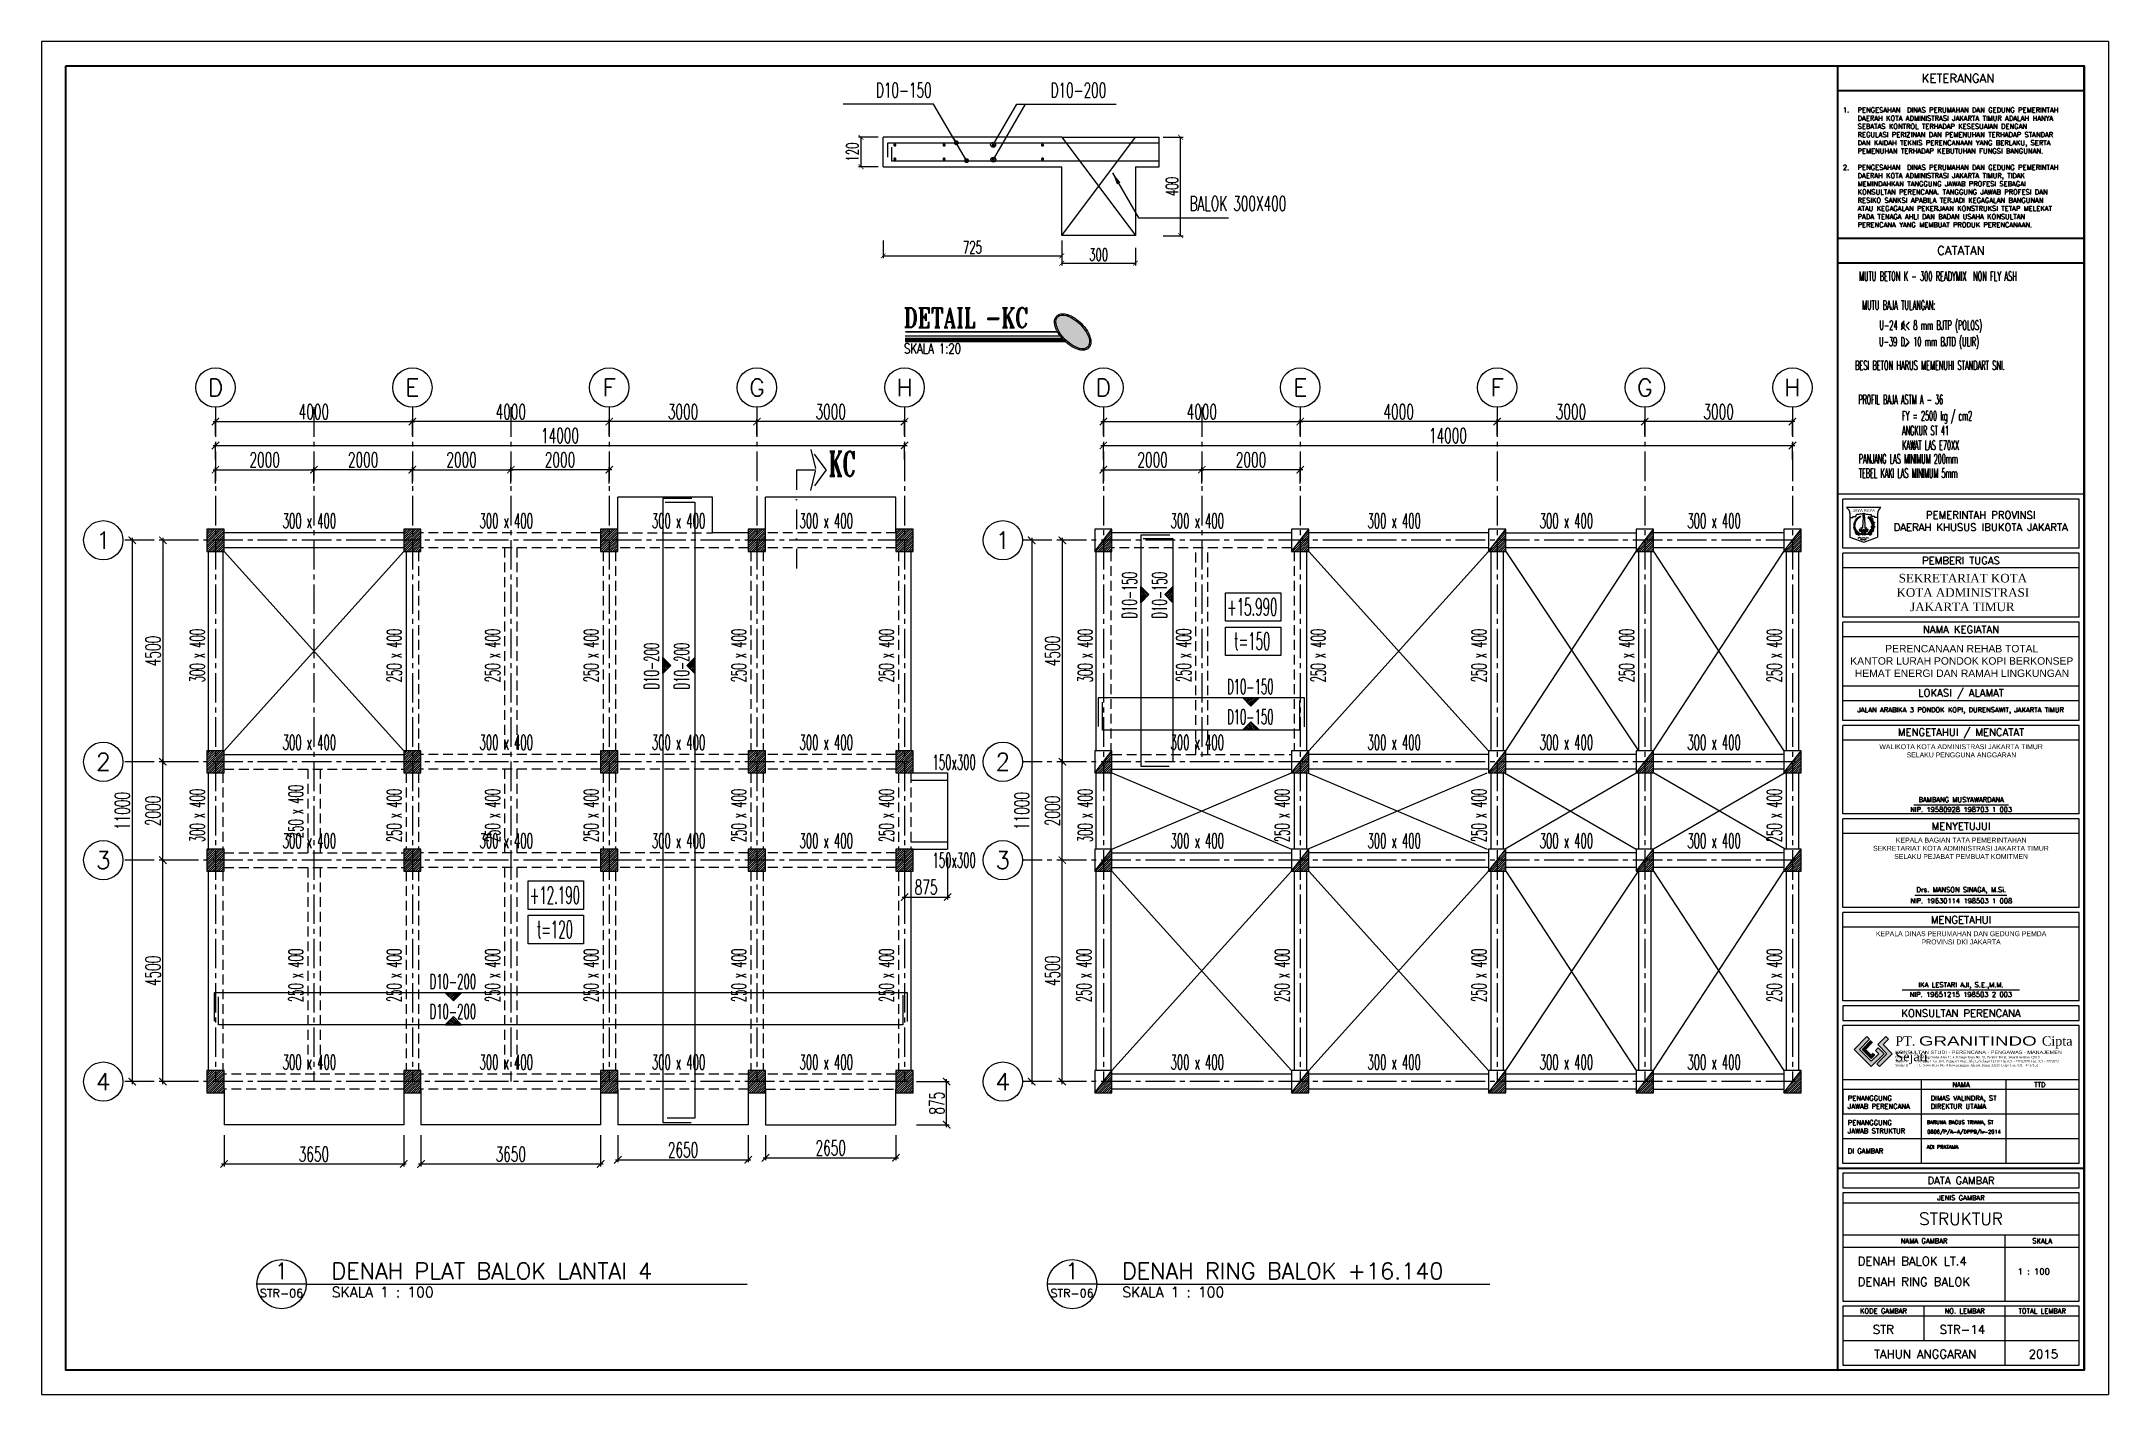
# Model space of a CAD drawing. Header units: inches. Extents: x 266054 to 836293, y -258454 to -102650.
# Drawn here: x 618713 to 660713, y -193548 to -166048 of the extents above; entities that cross this region are included whole.
import ezdxf
from ezdxf.enums import TextEntityAlignment as Align

# ---------------------------------------------------------------- set-up
doc = ezdxf.new("R2010")
doc.units = ezdxf.units.IN
doc.header["$LTSCALE"] = 800
doc.header["$MEASUREMENT"] = 0
for name, pattern in [('CENTER2', [1.125, 0.75, -0.125, 0.125, -0.125]), ('DASHDOT', [1, 0.5, -0.25, 0, -0.25]), ('HIDDEN', [0.375, 0.25, -0.125])]:
    doc.linetypes.add(name, pattern=pattern)
for name, color, linetype, lineweight in [('ars', 11, 'Continuous', 0), ('AS', 8, 'CENTER2', 5), ('BESI', 1, 'Continuous', 13), ('DIM', 251, 'Continuous', 0), ('DM', 8, 'Continuous', 5), ('GRS KOP', 1, 'Continuous', 35), ('hacht', 8, 'Continuous', 5), ('kop', 7, 'Continuous', 20), ('NOT', 7, 'Continuous', 15)]:
    doc.layers.add(name, color=color, linetype=linetype, lineweight=lineweight)
for name, color, linetype in [('Balok', 4, 'HIDDEN'), ('HAT', 8, 'Continuous'), ('KOL', 5, 'Continuous'), ('LOGO', 7, 'Continuous'), ('NOTASI', 230, 'Continuous'), ('POT', 15, 'DASHDOT'), ('sloop', 4, 'Continuous'), ('TEXT', 4, 'Continuous'), ('TXT', 7, 'Continuous')]:
    doc.layers.add(name, color=color, linetype=linetype)
doc.styles.add('BARU', font='arial.ttf')
doc.styles.add('DICK STYLE 100', font='romans.shx', dxfattribs={"width": 0.6, "height": 300})
doc.styles.add('rm', font='romans.shx', dxfattribs={"width": 0.6, "height": 250})
doc.styles.add('ROMAND', font='romant.shx', dxfattribs={"width": 0.75, "height": 300})
doc.styles.add('ROMANS', font='romans.shx', dxfattribs={"width": 0.8, "height": 0.25})
doc.styles.add('S', font='SIMPLEX', dxfattribs={"width": 1.1})
doc.styles.get("Standard").update_dxf_attribs({"font": 'romans.shx'})
doc.dimstyles.new('100 A', dxfattribs={"dimtxt": 250, "dimasz": 150, "dimexe": 50, "dimexo": 50, "dimgap": 50, "dimtad": 1, "dimdec": 0, "dimrnd": 1, "dimtxsty": 'DICK STYLE 100', "dimblk": 'ARCHTICK', "dimcen": 100, "dimdle": 50, "dimclrd": 18, "dimclre": 18, "dimclrt": 7, "dimadec": 0, "dimazin": 2, "dimtfac": 1, "dimtdec": 0, "dimtix": 1, "dimtmove": 0, "dimatfit": 3, "dimfxl": 0, "dimarcsym": 0})
doc.dimstyles.new('Copy of 100', dxfattribs={"dimtxt": 200, "dimasz": 100, "dimexe": 50, "dimexo": 100, "dimgap": 50, "dimtad": 1, "dimdec": 0, "dimzin": 0, "dimdsep": 46, "dimtxsty": 'rm', "dimblk": 'ARCHTICK', "dimcen": 0.09, "dimclrd": 16, "dimclre": 16, "dimclrt": 7, "dimadec": 0, "dimazin": 0, "dimtfac": 1, "dimtdec": 0, "dimtix": 1, "dimtmove": 2, "dimatfit": 3, "dimfxl": 0, "dimtolj": 1, "dimtzin": 0, "dimarcsym": 0})
doc.dimstyles.get("Standard").update_dxf_attribs({"dimtxt": 0.18, "dimasz": 0.18, "dimexe": 0.18, "dimexo": 0.0625, "dimgap": 0.09, "dimtad": 0, "dimtih": 1, "dimtoh": 1, "dimdec": 4, "dimzin": 0, "dimdsep": 46, "dimtxsty": 'Standard', "dimcen": 0.09, "dimadec": 0, "dimazin": 0, "dimtfac": 1, "dimtdec": 4, "dimtofl": 0, "dimtmove": 0, "dimatfit": 3, "dimfxl": 0, "dimtolj": 1, "dimtzin": 0, "dimarcsym": 0})
pattern_1 = [(45, (336432.266, -7835.423), (-22.097087, 22.097087), [])]
pattern_2 = [(45, (336432.266, -9835.423), (-22.097087, 22.097087), [])]

msp = doc.modelspace()

# ---------------------------------------------------------------- texts
at = {"layer": 'BESI', "style": 'ROMAND', "width": 0.75}
msp.add_text('SKALA 1:20', height=200, dxfattribs=at).set_placement((636238.8, -172389.4))
at = {"layer": 'TEXT'}
for s, height, style, width, p in [('DETAIL -KC', 400.05, 'ROMAND', 0.75, (636231.6, -171863.5)), ('KC', 500, 'ROMAND', 0.6, (634706.7, -174883.1, 1574.9)), ('300 x 400', 300, 'ROMANS', 0.5, (623614.9, -175943.3)), ('300 x 400', 300, 'ROMANS', 0.5, (627614.9, -175943.3)), ('300 x 400', 300, 'ROMANS', 0.5, (631114.9, -175943.3)), ('300 x 400', 300, 'ROMANS', 0.5, (634114.9, -175943.3)), ('300 x 400', 300, 'ROMANS', 0.5, (641653.7, -175943.3)), ('300 x 400', 300, 'ROMANS', 0.5, (645653.7, -175943.3)), ('300 x 400', 300, 'ROMANS', 0.5, (649153.7, -175943.3)), ('300 x 400', 300, 'ROMANS', 0.5, (652153.7, -175943.3)), ('300 x 400', 300, 'ROMANS', 0.5, (623614.9, -180443.3)), ('300 x 400', 300, 'ROMANS', 0.5, (627614.9, -180443.3)), ('300 x 400', 300, 'ROMANS', 0.5, (631114.9, -180443.3)), ('300 x 400', 300, 'ROMANS', 0.5, (634114.9, -180443.3)), ('300 x 400', 300, 'ROMANS', 0.5, (641653.7, -180443.3)), ('300 x 400', 300, 'ROMANS', 0.5, (645653.7, -180443.3)), ('300 x 400', 300, 'ROMANS', 0.5, (649153.7, -180443.3)), ('300 x 400', 300, 'ROMANS', 0.5, (652153.7, -180443.3)), ('150x300', 300, 'ROMANS', 0.5, (636817.3, -180848.6)), ('300 x 400', 300, 'ROMANS', 0.5, (623614.9, -182443.3)), ('300 x 400', 300, 'ROMANS', 0.5, (627614.9, -182443.3)), ('300 x 400', 300, 'ROMANS', 0.5, (631114.9, -182443.3)), ('300 x 400', 300, 'ROMANS', 0.5, (634114.9, -182443.3)), ('300 x 400', 300, 'ROMANS', 0.5, (641653.7, -182443.3)), ('300 x 400', 300, 'ROMANS', 0.5, (645653.7, -182443.3)), ('300 x 400', 300, 'ROMANS', 0.5, (649153.7, -182443.3)), ('300 x 400', 300, 'ROMANS', 0.5, (652153.7, -182443.3)), ('150x300', 300, 'ROMANS', 0.5, (636817.3, -182839.4)), ('300 x 400', 300, 'ROMANS', 0.5, (623614.9, -186943.3)), ('300 x 400', 300, 'ROMANS', 0.5, (627614.9, -186943.3)), ('300 x 400', 300, 'ROMANS', 0.5, (631114.9, -186943.3)), ('300 x 400', 300, 'ROMANS', 0.5, (634114.9, -186943.3)), ('300 x 400', 300, 'ROMANS', 0.5, (641653.7, -186943.3)), ('300 x 400', 300, 'ROMANS', 0.5, (645653.7, -186943.3)), ('300 x 400', 300, 'ROMANS', 0.5, (649153.7, -186943.3)), ('300 x 400', 300, 'ROMANS', 0.5, (652153.7, -186943.3))]:
    msp.add_text(s, height=height, dxfattribs=dict(at, style=style, width=width)).set_placement(p)
at = {"layer": 'TEXT', "style": 'ROMANS', "width": 0.5}
for s, p in [('D10-150', (640819.1, -177303.8)), ('D10-150', (641431.6, -177303.8)), ('D10-200', (631109, -178743.6)), ('D10-200', (631721.5, -178743.6))]:
    msp.add_text(s, height=300, rotation=90, dxfattribs=at).set_placement(p, align=Align.MIDDLE)
for s, height, p in [('+15.990', 350, (643313.4, -177541.2)), ('t=150', 350, (643313.4, -178238.9)), ('D10-150', 300, (643274.5, -179160.8)), ('D10-150', 300, (643274.5, -179773.3)), ('+12.190', 350, (629146.3, -183395.8)), ('t=120', 350, (629146.3, -184093.5)), ('D10-200', 300, (627072.8, -185150.5)), ('D10-200', 300, (627072.8, -185763))]:
    msp.add_text(s, height=height, dxfattribs=at).set_placement(p, align=Align.MIDDLE)
for s, p in [('300 x 400', (622031.2, -179072.7)), ('250 x 400', (626031.2, -179072.7)), ('250 x 400', (628031.2, -179072.7)), ('250 x 400', (630031.2, -179072.7)), ('250 x 400', (633031.2, -179072.7)), ('250 x 400', (636031.2, -179072.7)), ('300 x 400', (640070.1, -179072.7)), ('250 x 400', (642070.1, -179069.5)), ('250 x 400', (644803.2, -179072.7)), ('250 x 400', (648070.1, -179072.7)), ('250 x 400', (651070.1, -179072.7)), ('250 x 400', (654070.1, -179072.7)), ('300 x 400', (622031.2, -182322.7)), ('250 x 400', (624031.2, -182240.8)), ('250 x 400', (626031.2, -182322.7)), ('250 x 400', (628031.2, -182322.7)), ('250 x 400', (630031.2, -182322.7)), ('250 x 400', (633031.2, -182322.7)), ('250 x 400', (636031.2, -182322.7)), ('300 x 400', (640070.1, -182322.7)), ('250 x 400', (644070.1, -182322.7)), ('250 x 400', (648070.1, -182322.7)), ('250 x 400', (654070.1, -182322.7)), ('250 x 400', (624031.2, -185572.7)), ('250 x 400', (626031.2, -185572.7)), ('250 x 400', (628031.2, -185572.7)), ('250 x 400', (630031.2, -185572.7)), ('250 x 400', (633031.2, -185572.7)), ('250 x 400', (636031.2, -185572.7)), ('250 x 400', (640045.1, -185572.7)), ('250 x 400', (644070.1, -185572.7)), ('250 x 400', (648070.1, -185572.7)), ('250 x 400', (654070.1, -185572.7))]:
    msp.add_text(s, height=300, rotation=90, dxfattribs=at).set_placement(p)
at = {"layer": 'TEXT', "char_height": 300, "style": 'ROMANS'}
for s, insert, attachment_point in [('{\\W0.6;D10-150}', (636801, -167040.5), 6), ('{\\W0.6;D10-200}', (640349.1, -167040.5), 6), ('{\\W0.6;BALOK 300X400}', (642039.9, -169344.2), 4)]:
    msp.add_mtext(s, dxfattribs=dict(at, insert=insert, attachment_point=attachment_point))

# ---------------------------------------------------------------- blocks, each defined once
blk = doc.blocks.new('NAV')
blk.add_circle((0, -0.4), 0.4)
at = {"style": 'S', "width": 0.75, "flags": 4}
blk.add_attdef('AV', text='', height=0.3, dxfattribs=at).set_placement((0, -0.4), align=Align.MIDDLE)
blk = doc.blocks.new('_ArchTick')
at = {"layer": 'LOGO', "color": 0, "const_width": 0.15}
blk.add_lwpolyline([(-0.5, -0.5), (0.5, 0.5)], dxfattribs=at)
blk = doc.blocks.new('*D420')
at = {"layer": 'Defpoints', "color": 0, "ltscale": 5}
for p in [(636250, -174260), (622250, -174593), (636250, -174593)]:
    blk.add_point(p, dxfattribs=at)
at = {"layer": 'hacht', "color": 18, "lineweight": -2, "ltscale": 5}
for p, q in [((622200, -174260), (636300, -174260)), ((622250, -174543), (622250, -174210)), ((636250, -174543), (636250, -174210))]:
    blk.add_line(p, q, dxfattribs=at)
at = {"layer": 'hacht', "color": 18, "lineweight": -2, "ltscale": 5, "xscale": 150, "yscale": 150, "zscale": 150, "rotation": 180}
blk.add_blockref('_ArchTick', (622250, -174260), dxfattribs=at)
at = {"layer": 'hacht', "color": 18, "lineweight": -2, "ltscale": 5, "xscale": 150, "yscale": 150, "zscale": 150}
blk.add_blockref('_ArchTick', (636250, -174260), dxfattribs=at)
at = {"layer": 'hacht', "color": 7, "ltscale": 5, "insert": (629250, -174060), "char_height": 300, "attachment_point": 5, "style": 'DICK STYLE 100'}
blk.add_mtext('14000', dxfattribs=at)
blk = doc.blocks.new('*D421')
at = {"layer": 'Defpoints', "color": 0, "ltscale": 5}
for p in [(626250, -173774), (622250, -174106), (626250, -174106)]:
    blk.add_point(p, dxfattribs=at)
at = {"layer": 'hacht', "color": 18, "lineweight": -2, "ltscale": 5}
for p, q in [((622200, -173774), (626300, -173774)), ((622250, -174056), (622250, -173724)), ((626250, -174056), (626250, -173724))]:
    blk.add_line(p, q, dxfattribs=at)
at = {"layer": 'hacht', "color": 18, "lineweight": -2, "ltscale": 5, "xscale": 150, "yscale": 150, "zscale": 150, "rotation": 180}
blk.add_blockref('_ArchTick', (622250, -173774), dxfattribs=at)
at = {"layer": 'hacht', "color": 18, "lineweight": -2, "ltscale": 5, "xscale": 150, "yscale": 150, "zscale": 150}
blk.add_blockref('_ArchTick', (626250, -173774), dxfattribs=at)
at = {"layer": 'hacht', "color": 7, "ltscale": 5, "insert": (624250, -173574), "char_height": 300, "attachment_point": 5, "style": 'DICK STYLE 100'}
blk.add_mtext('4000', dxfattribs=at)
blk = doc.blocks.new('*D422')
at = {"layer": 'Defpoints', "color": 0, "ltscale": 5}
for p in [(633250, -173774), (633250, -174106), (636250, -174106)]:
    blk.add_point(p, dxfattribs=at)
at = {"layer": 'hacht', "color": 18, "lineweight": -2, "ltscale": 5}
for p, q in [((636300, -173774), (633200, -173774)), ((633250, -174056), (633250, -173724)), ((636250, -174056), (636250, -173724))]:
    blk.add_line(p, q, dxfattribs=at)
at = {"layer": 'hacht', "color": 18, "lineweight": -2, "ltscale": 5, "xscale": 150, "yscale": 150, "zscale": 150, "rotation": 180}
blk.add_blockref('_ArchTick', (633250, -173774), dxfattribs=at)
at = {"layer": 'hacht', "color": 18, "lineweight": -2, "ltscale": 5, "xscale": 150, "yscale": 150, "zscale": 150}
blk.add_blockref('_ArchTick', (636250, -173774), dxfattribs=at)
at = {"layer": 'hacht', "color": 7, "ltscale": 5, "insert": (634750, -173574), "char_height": 300, "attachment_point": 5, "style": 'DICK STYLE 100'}
blk.add_mtext('3000', dxfattribs=at)
blk = doc.blocks.new('*D423')
at = {"layer": 'Defpoints', "color": 0, "ltscale": 5}
for p in [(630250, -173774), (630250, -174106), (633250, -174106)]:
    blk.add_point(p, dxfattribs=at)
at = {"layer": 'hacht', "color": 18, "lineweight": -2, "ltscale": 5}
for p, q in [((633300, -173774), (630200, -173774)), ((630250, -174056), (630250, -173724)), ((633250, -174056), (633250, -173724))]:
    blk.add_line(p, q, dxfattribs=at)
at = {"layer": 'hacht', "color": 18, "lineweight": -2, "ltscale": 5, "xscale": 150, "yscale": 150, "zscale": 150, "rotation": 180}
blk.add_blockref('_ArchTick', (630250, -173774), dxfattribs=at)
at = {"layer": 'hacht', "color": 18, "lineweight": -2, "ltscale": 5, "xscale": 150, "yscale": 150, "zscale": 150}
blk.add_blockref('_ArchTick', (633250, -173774), dxfattribs=at)
at = {"layer": 'hacht', "color": 7, "ltscale": 5, "insert": (631750, -173574), "char_height": 300, "attachment_point": 5, "style": 'DICK STYLE 100'}
blk.add_mtext('3000', dxfattribs=at)
blk = doc.blocks.new('*D424')
at = {"layer": 'Defpoints', "color": 0, "ltscale": 5}
for p in [(626250, -173774), (626250, -174106), (630250, -174106)]:
    blk.add_point(p, dxfattribs=at)
at = {"layer": 'hacht', "color": 18, "lineweight": -2, "ltscale": 5}
for p, q in [((630300, -173774), (626200, -173774)), ((626250, -174056), (626250, -173724)), ((630250, -174056), (630250, -173724))]:
    blk.add_line(p, q, dxfattribs=at)
at = {"layer": 'hacht', "color": 18, "lineweight": -2, "ltscale": 5, "xscale": 150, "yscale": 150, "zscale": 150, "rotation": 180}
blk.add_blockref('_ArchTick', (626250, -173774), dxfattribs=at)
at = {"layer": 'hacht', "color": 18, "lineweight": -2, "ltscale": 5, "xscale": 150, "yscale": 150, "zscale": 150}
blk.add_blockref('_ArchTick', (630250, -173774), dxfattribs=at)
at = {"layer": 'hacht', "color": 7, "ltscale": 5, "insert": (628250, -173574), "char_height": 300, "attachment_point": 5, "style": 'DICK STYLE 100'}
blk.add_mtext('4000', dxfattribs=at)
blk = doc.blocks.new('*D425')
at = {"layer": 'Defpoints', "color": 0, "ltscale": 5}
for p in [(621181, -182687), (621606, -182687), (621606, -187187)]:
    blk.add_point(p, dxfattribs=at)
at = {"layer": 'hacht', "color": 18, "lineweight": -2, "ltscale": 5}
for p, q in [((621556, -182687), (621131, -182687)), ((621181, -187237), (621181, -182637)), ((621556, -187187), (621131, -187187))]:
    blk.add_line(p, q, dxfattribs=at)
at = {"layer": 'hacht', "color": 18, "lineweight": -2, "ltscale": 5, "xscale": 150, "yscale": 150, "zscale": 150}
for p, rotation in [((621181, -182687), 90), ((621181, -187187), 270)]:
    blk.add_blockref('_ArchTick', p, dxfattribs=dict(at, rotation=rotation))
at = {"layer": 'hacht', "color": 7, "ltscale": 5, "insert": (620981, -184937), "char_height": 300, "attachment_point": 5, "rotation": 90, "style": 'DICK STYLE 100'}
blk.add_mtext('4500', dxfattribs=at)
blk = doc.blocks.new('*D426')
at = {"layer": 'Defpoints', "color": 0, "ltscale": 5}
for p in [(621181, -180687), (621606, -180687), (621606, -182687)]:
    blk.add_point(p, dxfattribs=at)
at = {"layer": 'hacht', "color": 18, "lineweight": -2, "ltscale": 5}
for p, q in [((621556, -180687), (621131, -180687)), ((621181, -182737), (621181, -180637)), ((621556, -182687), (621131, -182687))]:
    blk.add_line(p, q, dxfattribs=at)
at = {"layer": 'hacht', "color": 18, "lineweight": -2, "ltscale": 5, "xscale": 150, "yscale": 150, "zscale": 150}
for p, rotation in [((621181, -180687), 90), ((621181, -182687), 270)]:
    blk.add_blockref('_ArchTick', p, dxfattribs=dict(at, rotation=rotation))
at = {"layer": 'hacht', "color": 7, "ltscale": 5, "insert": (620981, -181687), "char_height": 300, "attachment_point": 5, "rotation": 90, "style": 'DICK STYLE 100'}
blk.add_mtext('2000', dxfattribs=at)
blk = doc.blocks.new('*D427')
at = {"layer": 'Defpoints', "color": 0, "ltscale": 5}
for p in [(621606, -176187), (621181, -180687), (621606, -180687)]:
    blk.add_point(p, dxfattribs=at)
at = {"layer": 'hacht', "color": 18, "lineweight": -2, "ltscale": 5}
for p, q in [((621556, -176187), (621131, -176187)), ((621181, -176137), (621181, -180737)), ((621556, -180687), (621131, -180687))]:
    blk.add_line(p, q, dxfattribs=at)
at = {"layer": 'hacht', "color": 18, "lineweight": -2, "ltscale": 5, "xscale": 150, "yscale": 150, "zscale": 150}
for p, rotation in [((621181, -176187), 90), ((621181, -180687), 270)]:
    blk.add_blockref('_ArchTick', p, dxfattribs=dict(at, rotation=rotation))
at = {"layer": 'hacht', "color": 7, "ltscale": 5, "insert": (620981, -178437), "char_height": 300, "attachment_point": 5, "rotation": 90, "style": 'DICK STYLE 100'}
blk.add_mtext('4500', dxfattribs=at)
blk = doc.blocks.new('*D428')
at = {"layer": 'Defpoints', "color": 0, "ltscale": 5}
for p in [(620983, -176187), (620558, -187187), (620983, -187187)]:
    blk.add_point(p, dxfattribs=at)
at = {"layer": 'hacht', "color": 18, "lineweight": -2, "ltscale": 5}
for p, q in [((620933, -176187), (620508, -176187)), ((620558, -176137), (620558, -187237)), ((620933, -187187), (620508, -187187))]:
    blk.add_line(p, q, dxfattribs=at)
at = {"layer": 'hacht', "color": 18, "lineweight": -2, "ltscale": 5, "xscale": 150, "yscale": 150, "zscale": 150}
for p, rotation in [((620558, -176187), 90), ((620558, -187187), 270)]:
    blk.add_blockref('_ArchTick', p, dxfattribs=dict(at, rotation=rotation))
at = {"layer": 'hacht', "color": 7, "ltscale": 5, "insert": (620358, -181687), "char_height": 300, "attachment_point": 5, "rotation": 90, "style": 'DICK STYLE 100'}
blk.add_mtext('11000', dxfattribs=at)
blk = doc.blocks.new('*D429')
at = {"layer": 'Defpoints', "color": 0, "ltscale": 5}
for p in [(622250, -175084), (624250, -174752), (624250, -175084)]:
    blk.add_point(p, dxfattribs=at)
at = {"layer": 'hacht', "color": 18, "lineweight": -2, "ltscale": 5}
for p, q in [((622250, -175034), (622250, -174702)), ((624250, -175034), (624250, -174702)), ((622200, -174752), (624300, -174752))]:
    blk.add_line(p, q, dxfattribs=at)
at = {"layer": 'hacht', "color": 18, "lineweight": -2, "ltscale": 5, "xscale": 150, "yscale": 150, "zscale": 150, "rotation": 180}
blk.add_blockref('_ArchTick', (622250, -174752), dxfattribs=at)
at = {"layer": 'hacht', "color": 18, "lineweight": -2, "ltscale": 5, "xscale": 150, "yscale": 150, "zscale": 150}
blk.add_blockref('_ArchTick', (624250, -174752), dxfattribs=at)
at = {"layer": 'hacht', "color": 7, "ltscale": 5, "insert": (623250, -174552), "char_height": 300, "attachment_point": 5, "style": 'DICK STYLE 100'}
blk.add_mtext('2000', dxfattribs=at)
blk = doc.blocks.new('*D430')
at = {"layer": 'Defpoints', "color": 0, "ltscale": 5}
for p in [(624250, -174752), (624250, -175084), (626250, -175084)]:
    blk.add_point(p, dxfattribs=at)
at = {"layer": 'hacht', "color": 18, "lineweight": -2, "ltscale": 5}
for p, q in [((624250, -175034), (624250, -174702)), ((626250, -175034), (626250, -174702)), ((626300, -174752), (624200, -174752))]:
    blk.add_line(p, q, dxfattribs=at)
at = {"layer": 'hacht', "color": 18, "lineweight": -2, "ltscale": 5, "xscale": 150, "yscale": 150, "zscale": 150, "rotation": 180}
blk.add_blockref('_ArchTick', (624250, -174752), dxfattribs=at)
at = {"layer": 'hacht', "color": 18, "lineweight": -2, "ltscale": 5, "xscale": 150, "yscale": 150, "zscale": 150}
blk.add_blockref('_ArchTick', (626250, -174752), dxfattribs=at)
at = {"layer": 'hacht', "color": 7, "ltscale": 5, "insert": (625250, -174552), "char_height": 300, "attachment_point": 5, "style": 'DICK STYLE 100'}
blk.add_mtext('2000', dxfattribs=at)
blk = doc.blocks.new('*D431')
at = {"layer": 'Defpoints', "color": 0, "ltscale": 5}
for p in [(628250, -174752), (628250, -175084), (630250, -175084)]:
    blk.add_point(p, dxfattribs=at)
at = {"layer": 'hacht', "color": 18, "lineweight": -2, "ltscale": 5}
for p, q in [((628250, -175034), (628250, -174702)), ((630250, -175034), (630250, -174702)), ((630300, -174752), (628200, -174752))]:
    blk.add_line(p, q, dxfattribs=at)
at = {"layer": 'hacht', "color": 18, "lineweight": -2, "ltscale": 5, "xscale": 150, "yscale": 150, "zscale": 150, "rotation": 180}
blk.add_blockref('_ArchTick', (628250, -174752), dxfattribs=at)
at = {"layer": 'hacht', "color": 18, "lineweight": -2, "ltscale": 5, "xscale": 150, "yscale": 150, "zscale": 150}
blk.add_blockref('_ArchTick', (630250, -174752), dxfattribs=at)
at = {"layer": 'hacht', "color": 7, "ltscale": 5, "insert": (629250, -174552), "char_height": 300, "attachment_point": 5, "style": 'DICK STYLE 100'}
blk.add_mtext('2000', dxfattribs=at)
blk = doc.blocks.new('*D432')
at = {"layer": 'Defpoints', "color": 0, "ltscale": 5}
for p in [(626250, -175084), (628250, -174752), (628250, -175084)]:
    blk.add_point(p, dxfattribs=at)
at = {"layer": 'hacht', "color": 18, "lineweight": -2, "ltscale": 5}
for p, q in [((626250, -175034), (626250, -174702)), ((628250, -175034), (628250, -174702)), ((626200, -174752), (628300, -174752))]:
    blk.add_line(p, q, dxfattribs=at)
at = {"layer": 'hacht', "color": 18, "lineweight": -2, "ltscale": 5, "xscale": 150, "yscale": 150, "zscale": 150, "rotation": 180}
blk.add_blockref('_ArchTick', (626250, -174752), dxfattribs=at)
at = {"layer": 'hacht', "color": 18, "lineweight": -2, "ltscale": 5, "xscale": 150, "yscale": 150, "zscale": 150}
blk.add_blockref('_ArchTick', (628250, -174752), dxfattribs=at)
at = {"layer": 'hacht', "color": 7, "ltscale": 5, "insert": (627250, -174552), "char_height": 300, "attachment_point": 5, "style": 'DICK STYLE 100'}
blk.add_mtext('2000', dxfattribs=at)
blk = doc.blocks.new('*D433')
at = {"layer": 'Defpoints', "color": 0, "ltscale": 5}
for p in [(636442, -187187), (637105, -187187), (636442, -188062)]:
    blk.add_point(p, dxfattribs=at)
at = {"layer": 'hacht', "color": 18, "lineweight": -2, "ltscale": 5}
for p, q in [((636492, -187187), (637155, -187187)), ((637105, -188112), (637105, -187137)), ((636492, -188062), (637155, -188062))]:
    blk.add_line(p, q, dxfattribs=at)
at = {"layer": 'hacht', "color": 18, "lineweight": -2, "ltscale": 5, "xscale": 150, "yscale": 150, "zscale": 150}
for p, rotation in [((637105, -187187), 90), ((637105, -188062), 270)]:
    blk.add_blockref('_ArchTick', p, dxfattribs=dict(at, rotation=rotation))
at = {"layer": 'hacht', "color": 7, "ltscale": 5, "insert": (636905, -187625), "char_height": 300, "attachment_point": 5, "rotation": 90, "style": 'DICK STYLE 100'}
blk.add_mtext('875', dxfattribs=at)
blk = doc.blocks.new('*D434')
at = {"layer": 'Defpoints', "color": 0, "ltscale": 5}
for p in [(633425, -188226), (636075, -188226), (636075, -188735)]:
    blk.add_point(p, dxfattribs=at)
at = {"layer": 'hacht', "color": 18, "lineweight": -2, "ltscale": 5}
for p, q in [((633425, -188276), (633425, -188785)), ((636075, -188276), (636075, -188785)), ((633375, -188735), (636125, -188735))]:
    blk.add_line(p, q, dxfattribs=at)
at = {"layer": 'hacht', "color": 18, "lineweight": -2, "ltscale": 5, "xscale": 150, "yscale": 150, "zscale": 150, "rotation": 180}
blk.add_blockref('_ArchTick', (633425, -188735), dxfattribs=at)
at = {"layer": 'hacht', "color": 18, "lineweight": -2, "ltscale": 5, "xscale": 150, "yscale": 150, "zscale": 150}
blk.add_blockref('_ArchTick', (636075, -188735), dxfattribs=at)
at = {"layer": 'hacht', "color": 7, "ltscale": 5, "insert": (634750, -188535), "char_height": 300, "attachment_point": 5, "style": 'DICK STYLE 100'}
blk.add_mtext('2650', dxfattribs=at)
blk = doc.blocks.new('*D435')
at = {"layer": 'Defpoints', "color": 0, "ltscale": 5}
for p in [(630425, -188226), (633075, -188226), (633075, -188776)]:
    blk.add_point(p, dxfattribs=at)
at = {"layer": 'hacht', "color": 18, "lineweight": -2, "ltscale": 5}
for p, q in [((630425, -188276), (630425, -188826)), ((633075, -188276), (633075, -188826)), ((630375, -188776), (633125, -188776))]:
    blk.add_line(p, q, dxfattribs=at)
at = {"layer": 'hacht', "color": 18, "lineweight": -2, "ltscale": 5, "xscale": 150, "yscale": 150, "zscale": 150, "rotation": 180}
blk.add_blockref('_ArchTick', (630425, -188776), dxfattribs=at)
at = {"layer": 'hacht', "color": 18, "lineweight": -2, "ltscale": 5, "xscale": 150, "yscale": 150, "zscale": 150}
blk.add_blockref('_ArchTick', (633075, -188776), dxfattribs=at)
at = {"layer": 'hacht', "color": 7, "ltscale": 5, "insert": (631750, -188576), "char_height": 300, "attachment_point": 5, "style": 'DICK STYLE 100'}
blk.add_mtext('2650', dxfattribs=at)
blk = doc.blocks.new('*D436')
at = {"layer": 'Defpoints', "color": 0, "ltscale": 5}
for p in [(626425, -188226), (630075, -188226), (630075, -188860)]:
    blk.add_point(p, dxfattribs=at)
at = {"layer": 'hacht', "color": 18, "lineweight": -2, "ltscale": 5}
for p, q in [((626425, -188276), (626425, -188910)), ((630075, -188276), (630075, -188910)), ((626375, -188860), (630125, -188860))]:
    blk.add_line(p, q, dxfattribs=at)
at = {"layer": 'hacht', "color": 18, "lineweight": -2, "ltscale": 5, "xscale": 150, "yscale": 150, "zscale": 150, "rotation": 180}
blk.add_blockref('_ArchTick', (626425, -188860), dxfattribs=at)
at = {"layer": 'hacht', "color": 18, "lineweight": -2, "ltscale": 5, "xscale": 150, "yscale": 150, "zscale": 150}
blk.add_blockref('_ArchTick', (630075, -188860), dxfattribs=at)
at = {"layer": 'hacht', "color": 7, "ltscale": 5, "insert": (628250, -188660), "char_height": 300, "attachment_point": 5, "style": 'DICK STYLE 100'}
blk.add_mtext('3650', dxfattribs=at)
blk = doc.blocks.new('*D437')
at = {"layer": 'Defpoints', "color": 0, "ltscale": 5}
for p in [(636250, -182586), (637125, -182586), (637125, -183437)]:
    blk.add_point(p, dxfattribs=at)
at = {"layer": 'hacht', "color": 18, "lineweight": -2, "ltscale": 5}
for p, q in [((636250, -182636), (636250, -183487)), ((637125, -182636), (637125, -183487)), ((636200, -183437), (637175, -183437))]:
    blk.add_line(p, q, dxfattribs=at)
at = {"layer": 'hacht', "color": 18, "lineweight": -2, "ltscale": 5, "xscale": 150, "yscale": 150, "zscale": 150, "rotation": 180}
blk.add_blockref('_ArchTick', (636250, -183437), dxfattribs=at)
at = {"layer": 'hacht', "color": 18, "lineweight": -2, "ltscale": 5, "xscale": 150, "yscale": 150, "zscale": 150}
blk.add_blockref('_ArchTick', (637125, -183437), dxfattribs=at)
at = {"layer": 'hacht', "color": 7, "ltscale": 5, "insert": (636688, -183237), "char_height": 300, "attachment_point": 5, "style": 'DICK STYLE 100'}
blk.add_mtext('875', dxfattribs=at)
blk = doc.blocks.new('*D438')
at = {"layer": 'Defpoints', "color": 0, "ltscale": 5}
for p in [(622425, -188226), (626075, -188226), (626075, -188860)]:
    blk.add_point(p, dxfattribs=at)
at = {"layer": 'hacht', "color": 18, "lineweight": -2, "ltscale": 5}
for p, q in [((622425, -188276), (622425, -188910)), ((626075, -188276), (626075, -188910)), ((622375, -188860), (626125, -188860))]:
    blk.add_line(p, q, dxfattribs=at)
at = {"layer": 'hacht', "color": 18, "lineweight": -2, "ltscale": 5, "xscale": 150, "yscale": 150, "zscale": 150, "rotation": 180}
blk.add_blockref('_ArchTick', (622425, -188860), dxfattribs=at)
at = {"layer": 'hacht', "color": 18, "lineweight": -2, "ltscale": 5, "xscale": 150, "yscale": 150, "zscale": 150}
blk.add_blockref('_ArchTick', (626075, -188860), dxfattribs=at)
at = {"layer": 'hacht', "color": 7, "ltscale": 5, "insert": (624250, -188660), "char_height": 300, "attachment_point": 5, "style": 'DICK STYLE 100'}
blk.add_mtext('3650', dxfattribs=at)
blk = doc.blocks.new('*D439')
at = {"layer": 'Defpoints', "color": 0, "ltscale": 5}
for p in [(654289, -174260), (640289, -174593), (654289, -174593)]:
    blk.add_point(p, dxfattribs=at)
at = {"layer": 'hacht', "color": 18, "lineweight": -2, "ltscale": 5}
for p, q in [((640239, -174260), (654339, -174260)), ((640289, -174543), (640289, -174210)), ((654289, -174543), (654289, -174210))]:
    blk.add_line(p, q, dxfattribs=at)
at = {"layer": 'hacht', "color": 18, "lineweight": -2, "ltscale": 5, "xscale": 150, "yscale": 150, "zscale": 150, "rotation": 180}
blk.add_blockref('_ArchTick', (640289, -174260), dxfattribs=at)
at = {"layer": 'hacht', "color": 18, "lineweight": -2, "ltscale": 5, "xscale": 150, "yscale": 150, "zscale": 150}
blk.add_blockref('_ArchTick', (654289, -174260), dxfattribs=at)
at = {"layer": 'hacht', "color": 7, "ltscale": 5, "insert": (647289, -174060), "char_height": 300, "attachment_point": 5, "style": 'DICK STYLE 100'}
blk.add_mtext('14000', dxfattribs=at)
blk = doc.blocks.new('*D440')
at = {"layer": 'Defpoints', "color": 0, "ltscale": 5}
for p in [(644289, -173774), (640289, -174106), (644289, -174106)]:
    blk.add_point(p, dxfattribs=at)
at = {"layer": 'hacht', "color": 18, "lineweight": -2, "ltscale": 5}
for p, q in [((640239, -173774), (644339, -173774)), ((640289, -174056), (640289, -173724)), ((644289, -174056), (644289, -173724))]:
    blk.add_line(p, q, dxfattribs=at)
at = {"layer": 'hacht', "color": 18, "lineweight": -2, "ltscale": 5, "xscale": 150, "yscale": 150, "zscale": 150, "rotation": 180}
blk.add_blockref('_ArchTick', (640289, -173774), dxfattribs=at)
at = {"layer": 'hacht', "color": 18, "lineweight": -2, "ltscale": 5, "xscale": 150, "yscale": 150, "zscale": 150}
blk.add_blockref('_ArchTick', (644289, -173774), dxfattribs=at)
at = {"layer": 'hacht', "color": 7, "ltscale": 5, "insert": (642289, -173574), "char_height": 300, "attachment_point": 5, "style": 'DICK STYLE 100'}
blk.add_mtext('4000', dxfattribs=at)
blk = doc.blocks.new('*D441')
at = {"layer": 'Defpoints', "color": 0, "ltscale": 5}
for p in [(651289, -173774), (651289, -174106), (654289, -174106)]:
    blk.add_point(p, dxfattribs=at)
at = {"layer": 'hacht', "color": 18, "lineweight": -2, "ltscale": 5}
for p, q in [((654339, -173774), (651239, -173774)), ((651289, -174056), (651289, -173724)), ((654289, -174056), (654289, -173724))]:
    blk.add_line(p, q, dxfattribs=at)
at = {"layer": 'hacht', "color": 18, "lineweight": -2, "ltscale": 5, "xscale": 150, "yscale": 150, "zscale": 150, "rotation": 180}
blk.add_blockref('_ArchTick', (651289, -173774), dxfattribs=at)
at = {"layer": 'hacht', "color": 18, "lineweight": -2, "ltscale": 5, "xscale": 150, "yscale": 150, "zscale": 150}
blk.add_blockref('_ArchTick', (654289, -173774), dxfattribs=at)
at = {"layer": 'hacht', "color": 7, "ltscale": 5, "insert": (652789, -173574), "char_height": 300, "attachment_point": 5, "style": 'DICK STYLE 100'}
blk.add_mtext('3000', dxfattribs=at)
blk = doc.blocks.new('*D442')
at = {"layer": 'Defpoints', "color": 0, "ltscale": 5}
for p in [(648289, -173774), (648289, -174106), (651289, -174106)]:
    blk.add_point(p, dxfattribs=at)
at = {"layer": 'hacht', "color": 18, "lineweight": -2, "ltscale": 5}
for p, q in [((651339, -173774), (648239, -173774)), ((648289, -174056), (648289, -173724)), ((651289, -174056), (651289, -173724))]:
    blk.add_line(p, q, dxfattribs=at)
at = {"layer": 'hacht', "color": 18, "lineweight": -2, "ltscale": 5, "xscale": 150, "yscale": 150, "zscale": 150, "rotation": 180}
blk.add_blockref('_ArchTick', (648289, -173774), dxfattribs=at)
at = {"layer": 'hacht', "color": 18, "lineweight": -2, "ltscale": 5, "xscale": 150, "yscale": 150, "zscale": 150}
blk.add_blockref('_ArchTick', (651289, -173774), dxfattribs=at)
at = {"layer": 'hacht', "color": 7, "ltscale": 5, "insert": (649789, -173574), "char_height": 300, "attachment_point": 5, "style": 'DICK STYLE 100'}
blk.add_mtext('3000', dxfattribs=at)
blk = doc.blocks.new('*D443')
at = {"layer": 'Defpoints', "color": 0, "ltscale": 5}
for p in [(644289, -173774), (644289, -174106), (648289, -174106)]:
    blk.add_point(p, dxfattribs=at)
at = {"layer": 'hacht', "color": 18, "lineweight": -2, "ltscale": 5}
for p, q in [((648339, -173774), (644239, -173774)), ((644289, -174056), (644289, -173724)), ((648289, -174056), (648289, -173724))]:
    blk.add_line(p, q, dxfattribs=at)
at = {"layer": 'hacht', "color": 18, "lineweight": -2, "ltscale": 5, "xscale": 150, "yscale": 150, "zscale": 150, "rotation": 180}
blk.add_blockref('_ArchTick', (644289, -173774), dxfattribs=at)
at = {"layer": 'hacht', "color": 18, "lineweight": -2, "ltscale": 5, "xscale": 150, "yscale": 150, "zscale": 150}
blk.add_blockref('_ArchTick', (648289, -173774), dxfattribs=at)
at = {"layer": 'hacht', "color": 7, "ltscale": 5, "insert": (646289, -173574), "char_height": 300, "attachment_point": 5, "style": 'DICK STYLE 100'}
blk.add_mtext('4000', dxfattribs=at)
blk = doc.blocks.new('*D444')
at = {"layer": 'Defpoints', "color": 0, "ltscale": 5}
for p in [(639455, -182687), (639880, -182687), (639880, -187187)]:
    blk.add_point(p, dxfattribs=at)
at = {"layer": 'hacht', "color": 18, "lineweight": -2, "ltscale": 5}
for p, q in [((639830, -182687), (639405, -182687)), ((639455, -187237), (639455, -182637)), ((639830, -187187), (639405, -187187))]:
    blk.add_line(p, q, dxfattribs=at)
at = {"layer": 'hacht', "color": 18, "lineweight": -2, "ltscale": 5, "xscale": 150, "yscale": 150, "zscale": 150}
for p, rotation in [((639455, -182687), 90), ((639455, -187187), 270)]:
    blk.add_blockref('_ArchTick', p, dxfattribs=dict(at, rotation=rotation))
at = {"layer": 'hacht', "color": 7, "ltscale": 5, "insert": (639255, -184937), "char_height": 300, "attachment_point": 5, "rotation": 90, "style": 'DICK STYLE 100'}
blk.add_mtext('4500', dxfattribs=at)
blk = doc.blocks.new('*D445')
at = {"layer": 'Defpoints', "color": 0, "ltscale": 5}
for p in [(639455, -180687), (639880, -180687), (639880, -182687)]:
    blk.add_point(p, dxfattribs=at)
at = {"layer": 'hacht', "color": 18, "lineweight": -2, "ltscale": 5}
for p, q in [((639830, -180687), (639405, -180687)), ((639455, -182737), (639455, -180637)), ((639830, -182687), (639405, -182687))]:
    blk.add_line(p, q, dxfattribs=at)
at = {"layer": 'hacht', "color": 18, "lineweight": -2, "ltscale": 5, "xscale": 150, "yscale": 150, "zscale": 150}
for p, rotation in [((639455, -180687), 90), ((639455, -182687), 270)]:
    blk.add_blockref('_ArchTick', p, dxfattribs=dict(at, rotation=rotation))
at = {"layer": 'hacht', "color": 7, "ltscale": 5, "insert": (639255, -181687), "char_height": 300, "attachment_point": 5, "rotation": 90, "style": 'DICK STYLE 100'}
blk.add_mtext('2000', dxfattribs=at)
blk = doc.blocks.new('*D446')
at = {"layer": 'Defpoints', "color": 0, "ltscale": 5}
for p in [(639880, -176187), (639455, -180687), (639880, -180687)]:
    blk.add_point(p, dxfattribs=at)
at = {"layer": 'hacht', "color": 18, "lineweight": -2, "ltscale": 5}
for p, q in [((639830, -176187), (639405, -176187)), ((639455, -176137), (639455, -180737)), ((639830, -180687), (639405, -180687))]:
    blk.add_line(p, q, dxfattribs=at)
at = {"layer": 'hacht', "color": 18, "lineweight": -2, "ltscale": 5, "xscale": 150, "yscale": 150, "zscale": 150}
for p, rotation in [((639455, -176187), 90), ((639455, -180687), 270)]:
    blk.add_blockref('_ArchTick', p, dxfattribs=dict(at, rotation=rotation))
at = {"layer": 'hacht', "color": 7, "ltscale": 5, "insert": (639255, -178437), "char_height": 300, "attachment_point": 5, "rotation": 90, "style": 'DICK STYLE 100'}
blk.add_mtext('4500', dxfattribs=at)
blk = doc.blocks.new('*D447')
at = {"layer": 'Defpoints', "color": 0, "ltscale": 5}
for p in [(639258, -176187), (638833, -187187), (639258, -187187)]:
    blk.add_point(p, dxfattribs=at)
at = {"layer": 'hacht', "color": 18, "lineweight": -2, "ltscale": 5}
for p, q in [((639208, -176187), (638783, -176187)), ((638833, -176137), (638833, -187237)), ((639208, -187187), (638783, -187187))]:
    blk.add_line(p, q, dxfattribs=at)
at = {"layer": 'hacht', "color": 18, "lineweight": -2, "ltscale": 5, "xscale": 150, "yscale": 150, "zscale": 150}
for p, rotation in [((638833, -176187), 90), ((638833, -187187), 270)]:
    blk.add_blockref('_ArchTick', p, dxfattribs=dict(at, rotation=rotation))
at = {"layer": 'hacht', "color": 7, "ltscale": 5, "insert": (638633, -181687), "char_height": 300, "attachment_point": 5, "rotation": 90, "style": 'DICK STYLE 100'}
blk.add_mtext('11000', dxfattribs=at)
blk = doc.blocks.new('*D448')
at = {"layer": 'Defpoints', "color": 0, "ltscale": 5}
for p in [(640289, -175084), (642289, -174752), (642289, -175084)]:
    blk.add_point(p, dxfattribs=at)
at = {"layer": 'hacht', "color": 18, "lineweight": -2, "ltscale": 5}
for p, q in [((640289, -175034), (640289, -174702)), ((642289, -175034), (642289, -174702)), ((640239, -174752), (642339, -174752))]:
    blk.add_line(p, q, dxfattribs=at)
at = {"layer": 'hacht', "color": 18, "lineweight": -2, "ltscale": 5, "xscale": 150, "yscale": 150, "zscale": 150, "rotation": 180}
blk.add_blockref('_ArchTick', (640289, -174752), dxfattribs=at)
at = {"layer": 'hacht', "color": 18, "lineweight": -2, "ltscale": 5, "xscale": 150, "yscale": 150, "zscale": 150}
blk.add_blockref('_ArchTick', (642289, -174752), dxfattribs=at)
at = {"layer": 'hacht', "color": 7, "ltscale": 5, "insert": (641289, -174552), "char_height": 300, "attachment_point": 5, "style": 'DICK STYLE 100'}
blk.add_mtext('2000', dxfattribs=at)
blk = doc.blocks.new('*D449')
at = {"layer": 'Defpoints', "color": 0, "ltscale": 5}
for p in [(642289, -174752), (642289, -175084), (644289, -175084)]:
    blk.add_point(p, dxfattribs=at)
at = {"layer": 'hacht', "color": 18, "lineweight": -2, "ltscale": 5}
for p, q in [((642289, -175034), (642289, -174702)), ((644289, -175034), (644289, -174702)), ((644339, -174752), (642239, -174752))]:
    blk.add_line(p, q, dxfattribs=at)
at = {"layer": 'hacht', "color": 18, "lineweight": -2, "ltscale": 5, "xscale": 150, "yscale": 150, "zscale": 150, "rotation": 180}
blk.add_blockref('_ArchTick', (642289, -174752), dxfattribs=at)
at = {"layer": 'hacht', "color": 18, "lineweight": -2, "ltscale": 5, "xscale": 150, "yscale": 150, "zscale": 150}
blk.add_blockref('_ArchTick', (644289, -174752), dxfattribs=at)
at = {"layer": 'hacht', "color": 7, "ltscale": 5, "insert": (643289, -174552), "char_height": 300, "attachment_point": 5, "style": 'DICK STYLE 100'}
blk.add_mtext('2000', dxfattribs=at)
blk = doc.blocks.new('logo granitindo baru')
at = {"layer": 'LOGO'}
for points in [[(1.03, 1.463), (0.916, 1.574), (0.366, 1.024), (1.1, 0.289), (1.652, 0.843), (1.392, 1.098), (1.281, 0.987), (1.423, 0.84), (1.102, 0.519), (0.594, 1.025)], [(1.721, 1.576), (1.381, 1.236), (1.771, 0.842), (1.341, 0.407), (1.454, 0.294), (2.001, 0.844), (1.609, 1.237), (1.835, 1.464)]]:
    blk.add_hatch(color=8, dxfattribs=at).paths.add_polyline_path(points)
at = {"layer": 'Defpoints'}
blk.add_point((9.7, 0), dxfattribs=at)
at = {"layer": 'LOGO'}
blk.add_lwpolyline([(1.03, 1.463), (0.916, 1.574), (0.366, 1.024), (1.1, 0.289), (1.652, 0.843), (1.392, 1.098), (1.281, 0.987), (1.423, 0.84), (1.102, 0.519), (0.594, 1.025), (1.03, 1.463), (0.916, 1.574)], dxfattribs=at)
at = {"layer": 'LOGO', "lineweight": 13}
for points in [[(1.089, 1.403), (0.713, 1.026), (1.101, 0.638), (1.258, 0.794)], [(1.112, 1.38), (0.759, 1.026), (1.101, 0.683), (1.235, 0.817)], [(1.134, 1.357), (0.803, 1.026), (1.101, 0.728), (1.213, 0.839)], [(1.157, 1.334), (0.85, 1.026), (1.101, 0.775), (1.189, 0.863)]]:
    blk.add_lwpolyline(points, dxfattribs=at)
at = {"layer": 'LOGO', "lineweight": 0}
blk.add_lwpolyline([(1.721, 1.576), (1.381, 1.236), (1.771, 0.842), (1.341, 0.407), (1.454, 0.294), (2.001, 0.844), (1.609, 1.237), (1.835, 1.464), (1.721, 1.576)], dxfattribs=at)
at = {"layer": 'LOGO', "insert": (2.134, 0.975), "char_height": 0.1, "attachment_point": 1}
blk.add_mtext_dynamic_manual_height_columns('{\\f@Arial Unicode MS|b0|i0|c0|p34;\\H1.4x;\\W1.2;KONSULTAN STUDI - PERENCANA - PENGAWAS - MANAJEMEN\\fTimes New Roman|b0|i0|c0|p18;\\P\\pt0.9;\\H0.71429x;\\W1;Domisili ^I: Gedung Graha Arsa Lt. 4 Jl.Siaga Raya No. 31, Pejaten Barat, Jakarta Selatan 12510\\PStudio I ^I: Jl. Batu I No. 36A, Pejaten Timur, Jakarta Selatan 12510 Tlp. 021 - 71082879 Fax. 021 - 7972072\\PStudio II          : Jl. Sawo Raya No. 4 Rawamangun, Jakarta Timur 13220 Telp / Fax. 021 - 4717152}', width=9.56937, gutter_width=0, heights=[1.67], dxfattribs=at)
at = {"layer": 'LOGO', "insert": (2.134, 1.589), "char_height": 0.4, "width": 7.66452, "attachment_point": 1}
blk.add_mtext('{\\fTimes New Roman|b0|i0|c0|p18;PT. \\fCityBlueprint|b0|i0|c2|p2;\\W1.5;GRANITINDO \\fTimes New Roman|b0|i0|c0|p18;\\W1;Cipta Sejati}', dxfattribs=at)
blk = doc.blocks.new('kop')
at = {"layer": 'ars'}
for p, q in [((74.316, 35.599), (74.29, 35.614)), ((74.328, 35.595), (74.333, 35.581)), ((74.373, 35.526), (74.347, 35.541)), ((74.373, 35.526), (74.375, 35.555)), ((74.395, 35.468), (74.406, 35.457)), ((74.408, 35.467), (74.408, 35.452)), ((74.429, 35.366), (74.409, 35.388)), ((74.425, 35.289), (74.43, 35.273)), ((74.429, 35.366), (74.437, 35.394)), ((74.436, 35.304), (74.431, 35.29)), ((74.267, 34.989), (74.296, 34.992)), ((74.332, 35.048), (74.331, 35.078)), ((74.347, 35.066), (74.372, 35.081)), ((74.416, 35.202), (74.401, 35.228)), ((74.416, 35.202), (74.434, 35.225))]:
    blk.add_line(p, q, dxfattribs=at)
for centre, radius, start, end in [((73.61, 35.253), 0.061, 2.2926, 66.75394), ((73.696, 35.312), 0.061, 182.2926, 246.75394), ((73.7, 35.362), 0.061, 172.39949, 236.86083), ((73.607, 35.319), 0.061, 352.39949, 56.86083), ((73.711, 35.414), 0.061, 164.61904, 229.08037), ((73.612, 35.384), 0.061, 344.61904, 49.08037), ((74.072, 35.315), 0.405, 114.0856, 237.63251), ((73.728, 35.316), 0.061, 120.67989, 185.14122), ((73.636, 35.364), 0.061, 300.67989, 5.14122), ((73.717, 35.456), 0.0488, 158.86486, 223.3262), ((73.73, 35.271), 0.061, 130.573, 195.03434), ((73.647, 35.424), 0.061, 292.89943, 357.36077), ((73.732, 35.365), 0.061, 112.89943, 177.36077), ((73.632, 35.302), 0.061, 310.573, 15.03434), ((73.636, 35.44), 0.0488, 338.86486, 43.3262), ((73.667, 35.469), 0.0488, 287.14526, 351.60659), ((73.73, 35.415), 0.0488, 107.14526, 171.60659), ((73.736, 35.493), 0.0488, 150.29963, 214.76097), ((73.654, 35.489), 0.0488, 330.29963, 34.76097), ((73.743, 35.451), 0.0488, 98.58003, 163.04136), ((73.689, 35.513), 0.0488, 278.58003, 343.04136), ((73.756, 35.528), 0.0488, 145.79893, 210.26027), ((73.673, 35.531), 0.0488, 325.79893, 30.26027), ((73.71, 35.552), 0.0488, 274.07933, 338.54067), ((73.759, 35.485), 0.0488, 94.07933, 158.54067), ((73.78, 35.56), 0.0488, 139.36791, 203.82924), ((73.698, 35.572), 0.0488, 319.36791, 23.82924), ((73.778, 35.517), 0.0488, 87.6483, 152.10964), ((73.737, 35.589), 0.0488, 267.6483, 332.10964), ((73.807, 35.589), 0.0488, 133.84164, 198.30297), ((73.727, 35.609), 0.0488, 313.84164, 18.30297), ((73.801, 35.547), 0.0488, 82.12203, 146.58337), ((73.767, 35.622), 0.0488, 262.12203, 326.58337), ((73.831, 35.612), 0.0439, 126.62395, 191.08528), ((73.761, 35.639), 0.0439, 306.62395, 11.08528), ((73.821, 35.575), 0.0439, 74.90434, 139.36568), ((73.799, 35.646), 0.0439, 254.90434, 319.36568), ((73.848, 35.632), 0.0352, 123.96096, 188.42229), ((73.794, 35.656), 0.0352, 303.96096, 8.42229), ((73.839, 35.603), 0.0352, 72.24135, 136.70269), ((73.824, 35.66), 0.0352, 252.24135, 316.70269), ((73.821, 35.676), 0.0352, 297.74061, 2.20194), ((73.873, 35.647), 0.0352, 117.74061, 182.20194), ((73.86, 35.619), 0.0352, 66.021, 130.48234), ((73.852, 35.677), 0.0352, 246.021, 310.48234), ((73.892, 35.661), 0.0281, 113.40069, 177.86202), ((73.852, 35.688), 0.0281, 293.40069, 357.86202), ((73.88, 35.64), 0.0281, 61.68108, 126.14242), ((73.877, 35.687), 0.0281, 241.68108, 306.14242), ((73.876, 35.701), 0.0281, 293.40069, 357.86202), ((73.915, 35.674), 0.0281, 113.40069, 177.86202), ((73.904, 35.653), 0.0281, 61.68108, 126.14242), ((73.901, 35.7), 0.0281, 241.68108, 306.14242), ((73.911, 35.713), 0.0281, 260.93685, 325.39819), ((73.93, 35.669), 0.0281, 80.93685, 145.39819), ((74.027, 35.315), 0.405, 302.36749, 44.48513), ((74.279, 35.674), 0.0613, 235.51536, 280.6207), ((74.24, 35.613), 0.0507, 1.42482, 71.62404), ((74.336, 35.601), 0.0613, 235.51536, 280.6207), ((74.383, 35.652), 0.0795, 151.18188, 225.99565), ((74.296, 35.54), 0.0507, 1.42482, 71.62404), ((74.32, 35.44), 0.0795, 20.9123, 95.72607), ((74.387, 35.547), 0.0795, 200.9123, 275.72607), ((74.259, 35.633), 0.0795, 331.18188, 45.99565), ((74.406, 35.596), 0.0507, 162.59462, 232.79384), ((74.417, 35.449), 0.0613, 217.22881, 262.33415), ((74.333, 35.6), 0.0613, 313.59796, 358.7033), ((74.458, 35.361), 0.0795, 171.16409, 245.97786), ((74.347, 35.301), 0.0795, 351.16409, 65.97786), ((74.361, 35.403), 0.0507, 343.13827, 53.33749), ((74.357, 35.252), 0.0507, 331.52956, 41.72878), ((74.479, 35.504), 0.0795, 133.19986, 208.01363), ((74.354, 35.525), 0.0795, 313.19986, 28.01363), ((74.476, 35.427), 0.0507, 150.06789, 220.26711), ((74.483, 35.241), 0.0507, 128.27812, 198.47734), ((74.405, 35.377), 0.0795, 293.30268, 8.11645), ((74.515, 35.315), 0.0795, 113.30268, 188.11645), ((74.406, 35.447), 0.0613, 301.07123, 346.17657), ((73.623, 35.191), 0.061, 12.66278, 77.12411), ((73.696, 35.264), 0.061, 192.66278, 257.12411), ((73.702, 35.225), 0.061, 200.21515, 264.67648), ((73.639, 35.143), 0.061, 20.21515, 84.67648), ((73.715, 35.183), 0.061, 206.16011, 270.62144), ((73.661, 35.095), 0.061, 26.16011, 90.62144), ((73.738, 35.23), 0.061, 140.94317, 205.40451), ((73.736, 35.145), 0.061, 208.50798, 272.96932), ((73.685, 35.055), 0.061, 28.50798, 92.96932), ((73.635, 35.243), 0.061, 320.94317, 25.40451), ((73.751, 35.19), 0.061, 140.94317, 205.40451), ((73.649, 35.203), 0.061, 320.94317, 25.40451), ((73.716, 35.015), 0.061, 40.03108, 104.49242), ((73.747, 35.113), 0.061, 220.03108, 284.49242), ((73.768, 35.153), 0.061, 146.90284, 211.36418), ((73.665, 35.155), 0.061, 326.90284, 31.36418), ((73.75, 34.978), 0.061, 49.20062, 113.66196), ((73.766, 35.08), 0.061, 229.20062, 293.66196), ((73.791, 35.115), 0.061, 146.69526, 211.1566), ((73.688, 35.117), 0.061, 326.69526, 31.1566), ((73.816, 35.084), 0.061, 144.86352, 209.32486), ((73.713, 35.089), 0.061, 324.86352, 29.32486), ((73.785, 34.949), 0.061, 44.42228, 108.88361), ((73.809, 35.049), 0.061, 224.42228, 288.88361), ((73.844, 35.054), 0.061, 144.49027, 208.9516), ((73.741, 35.059), 0.061, 324.49027, 28.9516), ((73.875, 35.031), 0.061, 156.18026, 220.64159), ((73.773, 35.016), 0.061, 336.18026, 40.64159), ((74.361, 35.052), 0.0795, 137.1076, 211.92137), ((74.235, 35.064), 0.0795, 317.1076, 31.92137), ((74.342, 34.969), 0.0507, 83.44322, 153.64244), ((74.332, 35.042), 0.0613, 234.44656, 279.55191), ((74.364, 34.993), 0.0612, 69.89618, 144.70994), ((74.335, 35.085), 0.0612, 249.89618, 324.70994), ((74.377, 35.119), 0.0613, 176.98724, 222.09259), ((74.304, 35.12), 0.0507, 302.89671, 13.09593), ((74.439, 35.186), 0.0795, 153.08913, 227.9029), ((74.422, 35.286), 0.0613, 205.62009, 250.72544), ((74.314, 35.163), 0.0795, 333.08913, 47.9029), ((74.423, 35.078), 0.0507, 106.58179, 176.78101), ((74.386, 35.141), 0.0613, 257.58513, 302.69047), ((74.396, 35.228), 0.0795, 271.02002, 345.83379), ((74.475, 35.129), 0.0795, 91.02002, 165.83379), ((74.425, 35.285), 0.0613, 279.28146, 324.3868)]:
    blk.add_arc(centre, radius, start, end, dxfattribs=at)
at = {"layer": 'ars', "color": 11}
for centre, radius, start, end in [((74.285, 34.995), 0.0613, 158.86957, 203.97492), ((74.216, 35.02), 0.0507, 284.77904, 354.97826), ((74.235, 34.986), 0.016, 270, 302.36749)]:
    blk.add_arc(centre, radius, start, end, dxfattribs=at)
at = {"layer": 'ars'}
for points, start_tangent, end_tangent in [([(74.256, 35.651), (74.261, 35.634), (74.244, 35.624), (74.224, 35.623), (74.22, 35.64), (74.234, 35.661), (74.239, 35.672), (74.256, 35.663), (74.256, 35.651)], (0.714442, -0.699695), (0.714442, -0.699695)), ([(74.313, 35.578), (74.318, 35.561), (74.301, 35.551), (74.281, 35.55), (74.277, 35.567), (74.29, 35.588), (74.296, 35.599), (74.312, 35.589), (74.313, 35.578)], (0.714442, -0.699695), (0.714442, -0.699695)), ([(74.388, 35.435), (74.388, 35.416), (74.369, 35.412), (74.349, 35.418), (74.351, 35.435), (74.37, 35.451), (74.378, 35.459), (74.391, 35.445), (74.388, 35.435)], (0.458819, -0.88853), (0.458819, -0.88853)), ([(74.39, 35.277), (74.386, 35.26), (74.366, 35.259), (74.348, 35.269), (74.353, 35.285), (74.375, 35.297), (74.385, 35.303), (74.395, 35.287), (74.39, 35.277)], (0.270637, -0.962681), (0.270637, -0.962681)), ([(74.365, 35.605), (74.376, 35.591), (74.394, 35.598), (74.407, 35.615), (74.395, 35.627), (74.37, 35.629), (74.358, 35.631), (74.356, 35.612), (74.365, 35.605)], (0.149901, -0.988701), (0.149901, -0.988701)), ([(74.438, 35.445), (74.446, 35.429), (74.465, 35.432), (74.481, 35.445), (74.473, 35.46), (74.449, 35.467), (74.438, 35.472), (74.431, 35.453), (74.438, 35.445)], (-0.068112, -0.997678), (-0.068112, -0.997678)), ([(74.454, 35.272), (74.455, 35.253), (74.474, 35.25), (74.494, 35.256), (74.492, 35.273), (74.472, 35.288), (74.463, 35.297), (74.451, 35.282), (74.454, 35.272)], (-0.433585, -0.901113), (-0.433585, -0.901113)), ([(74.257, 35.013), (74.242, 35.004), (74.228, 35.018), (74.222, 35.037), (74.238, 35.045), (74.261, 35.037), (74.273, 35.034), (74.268, 35.016), (74.257, 35.013)], (-0.515761, -0.856733), (-0.515761, -0.856733)), ([(74.345, 35.127), (74.333, 35.113), (74.316, 35.122), (74.305, 35.139), (74.317, 35.151), (74.342, 35.151), (74.354, 35.152), (74.355, 35.133), (74.345, 35.127)], (-0.223771, -0.974642), (-0.223771, -0.974642)), ([(74.343, 35.011), (74.331, 34.997), (74.342, 34.981), (74.36, 34.972), (74.371, 34.985), (74.367, 35.01), (74.367, 35.022), (74.348, 35.021), (74.343, 35.011)], (-0.942817, -0.33331), (-0.942817, -0.33331)), ([(74.408, 35.117), (74.403, 35.1), (74.419, 35.089), (74.439, 35.088), (74.443, 35.104), (74.431, 35.126), (74.426, 35.137), (74.409, 35.128), (74.408, 35.117)], (-0.735998, -0.676983), (-0.735998, -0.676983))]:
    blk.add_spline(points, degree=3, dxfattribs=dict(at, start_tangent=start_tangent, end_tangent=end_tangent))
for points in [[(74.24, 34.97), (74.265, 34.975), (74.316, 34.973), (74.354, 34.955)], [(74.24, 34.97), (74.263, 34.959), (74.313, 34.947), (74.354, 34.955)]]:
    blk.add_spline(points, degree=3, dxfattribs=at)
at = {"layer": 'GRS KOP'}
for p, q in [((73, 1), (73, 54)), ((83, 1), (83, 54)), ((73, 53), (83, 53)), ((73, 47), (83, 47)), ((73, 46), (83, 46)), ((73, 9.2), (83, 9.2))]:
    blk.add_line(p, q, dxfattribs=at)
blk.add_lwpolyline([(1, 54), (83, 54), (83, 1), (1, 1)], close=True, dxfattribs=at)
at = {"layer": 'kop', "color": 7}
for p, q in [((84, 55), (0, 55)), ((0, 55), (0, 0)), ((84, 55), (84, 0)), ((84, 55), (84, 0)), ((73.999, 35.69), (74.099, 35.69)), ((74.019, 35.67), (73.999, 35.23)), ((74.029, 35.698), (74.069, 35.698)), ((74.079, 35.67), (74.099, 35.23)), ((73.869, 35.17), (73.919, 35.17)), ((73.869, 35.17), (73.889, 35.09)), ((73.889, 35.09), (74.209, 35.09)), ((73.919, 35.23), (73.919, 35.228)), ((73.919, 35.23), (73.999, 35.23)), ((73.919, 35.228), (73.924, 35.228)), ((73.919, 35.17), (73.929, 35.13)), ((73.929, 35.13), (74.17, 35.13)), ((73.989, 35.15), (74.029, 35.15)), ((74.069, 35.15), (74.109, 35.15)), ((74.099, 35.23), (74.18, 35.23)), ((74.17, 35.13), (74.18, 35.17)), ((74.175, 35.228), (74.18, 35.228)), ((74.18, 35.23), (74.18, 35.228)), ((74.18, 35.17), (74.229, 35.17)), ((74.209, 35.09), (74.229, 35.17)), ((0, 0), (84, 0))]:
    blk.add_line(p, q, dxfattribs=at)
at = {"layer": 'kop'}
for p, q in [((83, 36.6), (73, 36.6)), ((73.2, 34.4), (73.2, 36.4)), ((82.8, 36.4), (73.2, 36.4)), ((82.8, 34.4), (82.8, 36.4)), ((82.8, 34.4), (73.2, 34.4)), ((73.2, 31.6), (73.2, 34.2)), ((82.8, 34.2), (73.2, 34.2)), ((82.8, 31.6), (82.8, 34.2)), ((82.8, 33.6), (73.2, 33.6)), ((82.8, 31.6), (73.2, 31.6)), ((73.2, 27.4), (73.2, 31.4)), ((82.8, 31.4), (73.2, 31.4)), ((82.8, 27.4), (82.8, 31.4)), ((82.8, 30.8), (73.2, 30.8)), ((82.8, 28.8), (73.2, 28.8)), ((82.8, 28.2), (73.2, 28.2)), ((82.8, 27.4), (73.2, 27.4)), ((73.2, 23.6), (73.2, 27.2)), ((82.8, 27.2), (73.2, 27.2)), ((82.8, 23.6), (82.8, 27.2)), ((82.8, 26.6), (73.2, 26.6)), ((82.8, 23.6), (73.2, 23.6)), ((76.089, 23.976), (79.928, 23.976)), ((73.2, 19.8), (73.2, 23.4)), ((82.8, 23.4), (73.2, 23.4)), ((82.8, 22.8), (73.2, 22.8)), ((82.8, 19.8), (82.8, 23.4)), ((76.127, 20.296), (79.863, 20.296)), ((82.8, 19.8), (73.2, 19.8)), ((73.2, 16), (73.2, 19.6)), ((82.8, 19.6), (73.2, 19.6)), ((82.8, 16), (82.8, 19.6)), ((82.8, 19), (73.2, 19)), ((82.8, 16), (73.2, 16)), ((73.2, 9.4), (73.2, 15)), ((82.8, 15), (73.2, 15)), ((82.8, 9.4), (82.8, 15)), ((82.8, 12.8), (73.2, 12.8)), ((76.4, 9.4), (76.4, 12.8)), ((79.842, 9.4), (79.842, 12.8)), ((82.8, 12.4), (73.2, 12.4)), ((73.2, 12.4), (73.2, 11.4)), ((82.8, 11.4), (73.2, 11.4)), ((82.8, 10.4), (73.2, 10.4)), ((82.8, 9.4), (73.2, 9.4)), ((73.2, 7.8), (82.8, 7.8)), ((73.2, 6.5), (82.8, 6.5)), ((73.2, 6), (82.8, 6)), ((79.8, 3.8), (79.8, 6.5)), ((76.5, 2.2), (76.5, 3.6)), ((79.8, 1.2), (79.8, 3.6)), ((73.2, 3.2), (82.8, 3.2)), ((73.2, 2.2), (82.8, 2.2))]:
    blk.add_line(p, q, dxfattribs=at)
at = {"layer": 'kop', "color": 5}
for p, q in [((74.749, 36.05), (73.35, 36.05)), ((73.489, 35.81), (73.489, 34.85)), ((73.489, 35.65), (73.609, 35.65)), ((73.609, 35.69), (73.609, 35.65)), ((73.609, 35.69), (73.729, 35.69)), ((73.729, 35.73), (73.729, 35.69)), ((74.369, 35.73), (74.369, 35.69)), ((74.489, 35.69), (74.369, 35.69)), ((74.489, 35.69), (74.489, 35.65)), ((74.609, 35.65), (74.489, 35.65)), ((74.609, 35.81), (74.609, 34.85)), ((73.489, 34.85), (74.049, 34.65)), ((74.019, 34.95), (73.965, 35.022)), ((74.049, 34.986), (73.997, 35.046)), ((74.019, 34.95), (74.004, 34.93)), ((74.049, 34.986), (74.101, 35.046)), ((74.049, 34.65), (74.609, 34.85)), ((74.079, 34.95), (74.133, 35.022)), ((74.079, 34.95), (74.094, 34.93))]:
    blk.add_line(p, q, dxfattribs=at)
at = {"layer": 'kop', "color": 7}
for points in [[(74.029, 35.698), (74.027, 35.701), (74.025, 35.704), (74.024, 35.707), (74.023, 35.71), (74.022, 35.713), (74.021, 35.715), (74.021, 35.718), (74.02, 35.72), (74.02, 35.723), (74.02, 35.725), (74.02, 35.728), (74.02, 35.731), (74.021, 35.733), (74.021, 35.736), (74.022, 35.738), (74.023, 35.741), (74.025, 35.743), (74.026, 35.746), (74.028, 35.749), (74.031, 35.753), (74.034, 35.758), (74.038, 35.763), (74.043, 35.77), (74.049, 35.778)], [(74.069, 35.698), (74.072, 35.701), (74.074, 35.704), (74.075, 35.707), (74.076, 35.71), (74.077, 35.713), (74.078, 35.715), (74.078, 35.718), (74.079, 35.72), (74.079, 35.723), (74.079, 35.725), (74.079, 35.728), (74.079, 35.731), (74.078, 35.733), (74.077, 35.736), (74.077, 35.738), (74.076, 35.741), (74.074, 35.743), (74.073, 35.746), (74.071, 35.749), (74.068, 35.753), (74.065, 35.758), (74.061, 35.763), (74.056, 35.77), (74.049, 35.778)]]:
    blk.add_lwpolyline(points, dxfattribs=at)
at = {"layer": 'kop', "color": 1}
blk.add_lwpolyline([(73.864, 34.97), (74.235, 34.97)], close=True, dxfattribs=at)
at = {"layer": 'kop', "color": 5}
for points in [[(74.004, 34.97), (73.974, 34.93)], [(74.094, 34.97), (74.124, 34.93)]]:
    blk.add_lwpolyline(points, dxfattribs=at)
at = {"layer": 'kop'}
blk.add_lwpolyline([(75.615, 16.449), (80.377, 16.449)], dxfattribs=at)
for points in [[(73.2, 15.2), (82.8, 15.2), (82.8, 15.8), (73.2, 15.8)], [(73.2, 8.4), (82.8, 8.4), (82.8, 9), (73.2, 9)], [(73.2, 3.8), (82.8, 3.8), (82.8, 8.2), (73.2, 8.2)], [(73.2, 1.2), (82.8, 1.2), (82.8, 3.6), (73.2, 3.6)]]:
    blk.add_lwpolyline(points, close=True, dxfattribs=at)
at = {"layer": 'kop', "color": 5}
for centre, radius, start, end in [((73.214, 35.81), 0.276, 0, 60.51287), ((73.769, 35.73), 0.04, 90, 180), ((74.329, 35.73), 0.04, 0, 90), ((74.885, 35.81), 0.276, 119.48713, 180), ((73.981, 35.034), 0.02, 36.8699, 216.8699), ((74.117, 35.034), 0.02, 323.1301, 143.1301)]:
    blk.add_arc(centre, radius, start, end, dxfattribs=at)
at = {"layer": 'kop', "color": 7}
for centre, radius, start, end in [((73.992, 35.663), 0.0283, 15, 75), ((74.107, 35.663), 0.0283, 105, 165), ((73.874, 35.119), 0.12, 15, 65.38943), ((74.049, 35.15), 0.02, 0, 180), ((74.225, 35.119), 0.12, 114.61057, 165)]:
    blk.add_arc(centre, radius, start, end, dxfattribs=at)
at = {"layer": 'kop', "color": 1}
blk.add_arc((73.864, 34.986), 0.016, 237.63251, 270, dxfattribs=at)
at = {"layer": 'kop', "color": 5}
for points in [[(74.049, 35.83), (74.026, 35.807), (73.995, 35.793), (73.915, 35.782), (73.841, 35.777), (73.769, 35.77)], [(74.049, 35.83), (74.073, 35.807), (74.104, 35.793), (74.184, 35.782), (74.258, 35.777), (74.329, 35.77)], [(73.817, 34.99), (73.8, 34.984), (73.769, 34.992), (73.719, 35.01), (73.685, 35.041)], [(73.833, 34.971), (73.81, 34.967), (73.791, 34.959), (73.758, 34.956), (73.727, 34.964)], [(73.876, 34.965), (73.861, 34.956), (73.828, 34.952), (73.8, 34.952), (73.786, 34.948)], [(73.809, 34.807), (73.883, 34.844), (73.957, 34.807), (74.044, 34.833), (74.12, 34.809), (74.194, 34.83), (74.244, 34.817)], [(73.919, 34.97), (73.899, 34.959), (73.887, 34.947), (73.846, 34.932), (73.828, 34.937)], [(73.907, 34.984), (73.879, 34.986), (73.865, 34.993), (73.845, 34.993)], [(73.919, 34.97), (73.906, 34.996), (73.879, 35.02), (73.876, 35.031)], [(73.914, 34.747), (73.954, 34.759), (73.999, 34.744), (74.049, 34.753), (74.094, 34.744), (74.126, 34.758), (74.151, 34.749)]]:
    blk.add_spline(points, degree=3, dxfattribs=at)
at = {"layer": 'TEXT'}
for p, q in [((75.623, 43.403), (75.76, 43.254)), ((75.835, 42.745), (75.7, 42.589))]:
    blk.add_line(p, q, dxfattribs=at)
at = {"xscale": 0.9500000000000454, "yscale": 0.9500000000000454, "zscale": 0.9500000000000454}
blk.add_blockref('logo granitindo baru', (73.307, 13.056), dxfattribs=at)
at = {"layer": 'kop'}
for s, height, p in [('KETERANGAN ', 0.35, (78, 53.5)), ('CATATAN', 0.35, (78, 46.5)), ('DAERAH KHUSUS IBUKOTA JAKARTA', 0.29998, (78.8, 35.25)), ('PEMERINTAH PROVINSI', 0.29998, (78.8, 35.75)), ('PEMBERI TUGAS', 0.3, (78, 33.9)), ('NAMA KEGIATAN', 0.3, (78, 31.1)), ('LOKASI / ALAMAT', 0.3, (78, 28.5)), ('JALAN ARABIKA 3 PONDOK KOPI, DURENSAWIT, JAKARTA TIMUR', 0.2, (77.986, 27.8)), ('MENGETAHUI / MENCATAT', 0.3, (78, 26.9)), ('NIP. 19580928 198703 1 003', 0.19926, (78.007, 23.78)), ('BAMBANG MUSYAWARDANA', 0.19926, (78.007, 24.183)), ('MENYETUJUI', 0.3, (78, 23.1)), ('NIP. 19630114 198503 1 008', 0.19926, (78.009, 20.071)), ('Drs. MANSON SINAGA, M.Si.', 0.19926, (78.009, 20.496)), ('MENGETAHUI', 0.3, (78, 19.3)), ('NIP. 19651215 198503 2 003', 0.2, (77.999, 16.264)), ('IKA LESTARI AJI, S.E.,M.M.', 0.2, (77.999, 16.625)), ('KONSULTAN PERENCANA', 0.3, (78, 15.5)), ('NAMA', 0.2, (78, 12.6)), ('TTD', 0.2, (81.2, 12.6)), ('DATA GAMBAR', 0.3, (78, 8.7)), ('JENIS GAMBAR', 0.2, (78, 8)), ('STRUKTUR', 0.5, (78, 7.146)), ('NAMA GAMBAR', 0.2, (76.5, 6.25)), ('SKALA', 0.2, (81.3, 6.25)), ('KODE GAMBAR', 0.2, (74.85, 3.4)), ('NO. LEMBAR', 0.2, (78.15, 3.4)), ('TOTAL LEMBAR', 0.2, (81.3, 3.4)), ('STR', 0.35, (74.844, 2.65)), ('TAHUN ANGGARAN', 0.35, (76.545, 1.65)), ('2015', 0.35, (81.349, 1.65))]:
    blk.add_text(s, height=height, dxfattribs=at).set_placement(p, align=Align.MIDDLE)
at = {"layer": 'kop', "color": 5, "style": 'BARU', "width": 0.9}
blk.add_text('JAYA RAYA', height=0.12, dxfattribs=at).set_placement((74.049, 35.93), align=Align.MIDDLE)
at = {"layer": 'kop'}
blk.add_text('0806/P/A-A/DPPB/Iv-2014', height=0.15, dxfattribs=at).set_placement((78.122, 10.609), align=Align.CENTER)
for s, insert, char_height, width, attachment_point in [('\\pi-0.6,l0.6,t0.6;1.^IPENGESAHAN  DINAS PERUMAHAN DAN GEDUNG PEMERINTAH DAERAH KOTA ADMINISTRASI JAKARTA TIMUR ADALAH HANYA SEBATAS KONTROL TERHADAP KESESUAIAN DENGAN REGULASI PERIZINAN DAN PEMENUHAN TERHADAP STANDAR DAN KAIDAH TEKNIS PERENCANAAN YANG BERLAKU, SERTA PEMENUHAN TERHADAP KEBUTUHAN FUNGSI BANGUNAN.\\P\\P2.^IPENGESAHAN  DINAS PERUMAHAN DAN GEDUNG PEMERINTAH DAERAH KOTA ADMINISTRASI JAKARTA TIMUR, TIDAK MEMINDAHKAN TANGGUNG JAWAB PROFESI SEBAGAI KONSULTAN PERENCANA. TANGGUNG JAWAB PROFESI DAN RESIKO SANKSI APABILA TERJADI KEGAGALAN BANGUNAN ATAU KEGAGALAN PEKERJAAN KONSTRUKSI TETAP MELEKAT PADA TENAGA AHLI DAN BADAN USAHA KONSULTAN PERENCANA YANG MEMBUAT PRODUK PERENCANAAN.', (73.2, 49.875), 0.2, 9.6, 4), ('PENANGGUNG\\PJAWAB PERENCANA', (73.4, 12.15), 0.2, 8.33062, 1), ('DIMAS VALINDRA, ST\\PDIREKTUR UTAMA', (76.77, 12.15), 0.2, 8.16499, 1), ('PENANGGUNG\\PJAWAB STRUKTUR', (73.4, 11.15), 0.2, 8.79211, 1), ('BARUNA BAGUS TRIANA, ST', (76.609, 11.143), 0.15, 4.04264, 1), ('ADI PRATAMA', (76.609, 10.143), 0.15, 4.04264, 1), ('DI GAMBAR', (73.4, 10), 0.2, 7.59768, 1)]:
    blk.add_mtext(s, dxfattribs=dict(at, insert=insert, char_height=char_height, width=width, attachment_point=attachment_point))
at = {"layer": 'kop', "attachment_point": 1, "style": 'BARU'}
for s, width, insert, char_height in [('\\pi1.4375;{\\fRomantic|b0|i0|c2|p2;SEKRETARIAT KOTA\\P\\pi1.3461;KOTA ADMINISTRASI\\P\\pi1.9027;JAKARTA TIMUR}', 7.94943, (74.033, 33.359), 0.35), ('\\pi1.4591;PERENCANAAN REHAB TOTAL\\P\\pi0.039313;KANTOR LURAH PONDOK KOPI BERKONSEP\\P\\pi0.2239;HEMAT ENERGI DAN RAMAH LINGKUNGAN', 9.08886, (73.464, 30.469), 0.3), ('\\pi0.65609;WALIKOTA KOTA ADMINISTRASI JAKARTA TIMUR\\P\\pi1.7645;SELAKU PENGGUNA ANGGARAN', 7.94943, (74.027, 26.434), 0.2), ('\\pi1.5072;KEPALA BAGIAN TATA PEMERINTAHAN\\P\\pi0.57794;SEKRETARIAT KOTA ADMINISTRASI JAKARTA TIMUR\\P\\pi1.4412;SELAKU PEJABAT PEMBUAT KOMITMEN', 8.28085, (73.847, 22.638), 0.2), ('\\pi0.5226;KEPALA DINAS PERUMAHAN DAN GEDUNG PEMDA \\P\\pi2.3784;PROVINSI DKI JAKARTA', 7.94943, (74.022, 18.833), 0.2)]:
    blk.add_mtext_dynamic_manual_height_columns(s, width=width, gutter_width=1.5, heights=[0], dxfattribs=dict(at, insert=insert, char_height=char_height))
at = {"layer": 'kop', "style": 'BARU', "flags": 4}
for p, height in [((73.8, 5.4), 0.35), ((73.8, 4.9), 0.35), ((80.303, 5.382), 0.25), ((73.8, 4.4), 0.35), ((80.303, 4.882), 0.25), ((80.303, 4.382), 0.25)]:
    blk.add_attdef('-', p, '', height=height, dxfattribs=at)
at = {"layer": 'kop', "flags": 4}
for tag, p in [('AR-00', (78.057, 2.648)), ('00', (81.238, 2.647))]:
    blk.add_attdef(tag, text='', height=0.35, dxfattribs=at).set_placement(p, align=Align.MIDDLE)
at = {"layer": 'TEXT', "style": 'ROMANS', "width": 0.5}
for s, height, p in [('MUTU BETON K - 300 READYMIX  NON FLY ASH', 0.37163, (73.854, 45.268)), (' BESI BETON HARUS MEMENUHI STANDART SNI.', 0.37163, (73.56, 41.646)), ('PROFIL BAJA ASTM A - 36 ', 0.38138, (73.826, 40.251)), ('FY = 2500 kg / cm2', 0.38138, (75.607, 39.592)), ('ANGKUR ST 41', 0.38138, (75.607, 38.99)), ('KAWAT LAS E70XX', 0.38138, (75.607, 38.393)), ('PANJANG LAS MINIMUM 200mm', 0.38138, (73.845, 37.84)), ('TEBEL KAKI LAS MINIMUM 5mm', 0.38138, (73.845, 37.26))]:
    blk.add_text(s, height=height, dxfattribs=at).set_placement(p)
for s, p in [('MUTU BAJA TULANGAN:', (75.47, 44.278)), ('U-24 %%C< 8 mm BJTP (POLOS)', (76.767, 43.437)), ('U-39 D> 10 mm BJTD (ULIR)', (76.699, 42.77))]:
    blk.add_text(s, height=0.37163, dxfattribs=at).set_placement(p, align=Align.MIDDLE)
blk = doc.blocks.new('Ndtpd')
at = {"lineweight": -3}
blk.add_line((0.747, 0), (-0.747, 0), dxfattribs=at)
blk.add_circle((0, 0), 0.747, dxfattribs=at)
at = {"color": 10, "lineweight": -3, "style": 'S', "width": 1.1, "flags": 4}
blk.add_attdef('NO', text='', height=0.5, dxfattribs=at).set_placement((0, 0.148), align=Align.CENTER)
blk.add_attdef('NDTPD', (1.516, 0.148), '', height=0.5, dxfattribs=at)
at = {"color": 5, "lineweight": -3, "style": 'S', "width": 1.1, "flags": 4}
blk.add_attdef('NOLBR', text='', height=0.3, dxfattribs=at).set_placement((0, -0.398), align=Align.CENTER)
blk.add_attdef('SKALA', (1.523, -0.398), '', height=0.3, dxfattribs=at)
blk = doc.blocks.new('*D467')
at = {"layer": 'Defpoints', "color": 0}
for p in [(641407, -167997), (641859, -167997), (641407, -169997)]:
    blk.add_point(p, dxfattribs=at)
at = {"layer": 'DIM', "color": 16, "lineweight": -2}
for p, q in [((641507, -167997), (641909, -167997)), ((641859, -169997), (641859, -167997)), ((641507, -169997), (641909, -169997))]:
    blk.add_line(p, q, dxfattribs=at)
at = {"layer": 'DIM', "color": 16, "lineweight": -2, "xscale": 100, "yscale": 100, "zscale": 100}
for p, rotation in [((641859, -167997), 90), ((641859, -169997), 270)]:
    blk.add_blockref('_ArchTick', p, dxfattribs=dict(at, rotation=rotation))
at = {"layer": 'DIM', "color": 7, "insert": (641684, -168997), "char_height": 250, "attachment_point": 5, "rotation": 90, "style": 'rm'}
blk.add_mtext('\\A1;400', dxfattribs=at)
blk = doc.blocks.new('*D468')
at = {"layer": 'Defpoints', "color": 0}
for p in [(639442, -170145), (640942, -170145), (640942, -170556)]:
    blk.add_point(p, dxfattribs=at)
at = {"layer": 'DIM', "color": 16, "lineweight": -2}
for p, q in [((639442, -170245), (639442, -170606)), ((640942, -170245), (640942, -170606)), ((639442, -170556), (640942, -170556))]:
    blk.add_line(p, q, dxfattribs=at)
at = {"layer": 'DIM', "color": 16, "lineweight": -2, "xscale": 100, "yscale": 100, "zscale": 100, "rotation": 180}
blk.add_blockref('_ArchTick', (639442, -170556), dxfattribs=at)
at = {"layer": 'DIM', "color": 16, "lineweight": -2, "xscale": 100, "yscale": 100, "zscale": 100}
blk.add_blockref('_ArchTick', (640942, -170556), dxfattribs=at)
at = {"layer": 'DIM', "color": 7, "insert": (640192, -170381), "char_height": 250, "attachment_point": 5, "style": 'rm'}
blk.add_mtext('\\A1;300', dxfattribs=at)
blk = doc.blocks.new('*D469')
at = {"layer": 'Defpoints', "color": 0}
for p in [(635365, -167997), (635817, -167997), (635817, -168597)]:
    blk.add_point(p, dxfattribs=at)
at = {"layer": 'DIM', "color": 16, "lineweight": -2}
for p, q in [((635717, -167997), (635315, -167997)), ((635365, -168597), (635365, -167997)), ((635717, -168597), (635315, -168597))]:
    blk.add_line(p, q, dxfattribs=at)
at = {"layer": 'DIM', "color": 16, "lineweight": -2, "xscale": 100, "yscale": 100, "zscale": 100}
for p, rotation in [((635365, -167997), 90), ((635365, -168597), 270)]:
    blk.add_blockref('_ArchTick', p, dxfattribs=dict(at, rotation=rotation))
at = {"layer": 'DIM', "color": 7, "insert": (635190, -168297), "char_height": 250, "attachment_point": 5, "rotation": 90, "style": 'rm'}
blk.add_mtext('\\A1;120', dxfattribs=at)
blk = doc.blocks.new('*D470')
at = {"layer": 'Defpoints', "color": 0}
for p in [(635817, -169997), (639442, -169997), (639442, -170407)]:
    blk.add_point(p, dxfattribs=at)
at = {"layer": 'DIM', "color": 16, "lineweight": -2}
for p, q in [((635817, -170097), (635817, -170457)), ((639442, -170097), (639442, -170457)), ((635817, -170407), (639442, -170407))]:
    blk.add_line(p, q, dxfattribs=at)
at = {"layer": 'DIM', "color": 16, "lineweight": -2, "xscale": 100, "yscale": 100, "zscale": 100, "rotation": 180}
blk.add_blockref('_ArchTick', (635817, -170407), dxfattribs=at)
at = {"layer": 'DIM', "color": 16, "lineweight": -2, "xscale": 100, "yscale": 100, "zscale": 100}
blk.add_blockref('_ArchTick', (639442, -170407), dxfattribs=at)
at = {"layer": 'DIM', "color": 7, "insert": (637629, -170232), "char_height": 250, "attachment_point": 5, "style": 'rm'}
blk.add_mtext('\\A1;725', dxfattribs=at)

# ---------------------------------------------------------------- dimensions: what is measured, and where the dimension line sits
at = {"layer": 'DIM'}
for base, p1, p2, picture, middle in [((635365.1, -167996.5), (635816.8, -168596.5), (635816.8, -167996.5), '*D469', (635190.1, -168296.5)), ((641859, -167996.5), (641407.3, -169996.5), (641407.3, -167996.5), '*D467', (641684, -168996.5))]:
    dim = msp.add_linear_dim(base=base, p1=p1, p2=p2, angle=90, dimstyle='Copy of 100', override={"dimlfac": 0.2}, dxfattribs=at)
    dim.commit()
    dim.dimension.update_dxf_attribs({"geometry": picture, "text_midpoint": middle})
for base, p1, p2, picture, middle in [((639441.8, -170407.5), (635816.8, -169996.5), (639441.8, -169996.5), '*D470', (637629.3, -170232.5)), ((640941.8, -170556.4), (639441.8, -170145.4), (640941.8, -170145.4), '*D468', (640191.8, -170381.4))]:
    dim = msp.add_linear_dim(base=base, p1=p1, p2=p2, dimstyle='Copy of 100', override={"dimlfac": 0.2}, dxfattribs=at)
    dim.commit()
    dim.dimension.update_dxf_attribs({"geometry": picture, "text_midpoint": middle})
at = {"layer": 'hacht', "ltscale": 5}
for base, p1, p2, picture, middle in [((626250.3, -173773.5), (622250.3, -174106.2), (626250.3, -174106.2), '*D421', (624250.3, -173573.5)), ((644289.1, -173773.5), (640289.1, -174106.2), (644289.1, -174106.2), '*D440', (642289.1, -173573.5)), ((636250.3, -174260.2), (622250.3, -174592.8), (636250.3, -174592.8), '*D420', (629250.3, -174060.2)), ((654289.1, -174260.2), (640289.1, -174592.8), (654289.1, -174592.8), '*D439', (647289.1, -174060.2)), ((624250.3, -174751.8), (622250.3, -175084.4), (624250.3, -175084.4), '*D429', (623250.3, -174551.8)), ((628250.3, -174751.8), (626250.3, -175084.4), (628250.3, -175084.4), '*D432', (627250.3, -174551.8)), ((642289.1, -174751.8), (640289.1, -175084.4), (642289.1, -175084.4), '*D448', (641289.1, -174551.8)), ((637125.3, -183437.2), (636250.3, -182586.3), (637125.3, -182586.3), '*D437', (636687.8, -183237.2)), ((626075.3, -188859.9), (622425.3, -188225.6), (626075.3, -188225.6), '*D438', (624250.3, -188659.9)), ((630075.3, -188859.9), (626425.3, -188225.6), (630075.3, -188225.6), '*D436', (628250.3, -188659.9)), ((633075.3, -188776.3), (630425.3, -188225.6), (633075.3, -188225.6), '*D435', (631750.3, -188576.3)), ((636075.3, -188735.4), (633425.3, -188225.6), (636075.3, -188225.6), '*D434', (634750.3, -188535.4))]:
    dim = msp.add_linear_dim(base=base, p1=p1, p2=p2, dimstyle='100 A', dxfattribs=at)
    dim.commit()
    dim.dimension.update_dxf_attribs({"geometry": picture, "text_midpoint": middle})
for base, p1, p2, angle, picture, middle in [((626250.3, -173773.5), (630250.3, -174106.2), (626250.3, -174106.2), 180, '*D424', (628250.3, -173573.5)), ((630250.3, -173773.5), (633250.3, -174106.2), (630250.3, -174106.2), 180, '*D423', (631750.3, -173573.5)), ((633250.3, -173773.5), (636250.3, -174106.2), (633250.3, -174106.2), 180, '*D422', (634750.3, -173573.5)), ((644289.1, -173773.5), (648289.1, -174106.2), (644289.1, -174106.2), 180, '*D443', (646289.1, -173573.5)), ((648289.1, -173773.5), (651289.1, -174106.2), (648289.1, -174106.2), 180, '*D442', (649789.1, -173573.5)), ((651289.1, -173773.5), (654289.1, -174106.2), (651289.1, -174106.2), 180, '*D441', (652789.1, -173573.5)), ((624250.3, -174751.8), (626250.3, -175084.4), (624250.3, -175084.4), 180, '*D430', (625250.3, -174551.8)), ((628250.3, -174751.8), (630250.3, -175084.4), (628250.3, -175084.4), 180, '*D431', (629250.3, -174551.8)), ((642289.1, -174751.8), (644289.1, -175084.4), (642289.1, -175084.4), 180, '*D449', (643289.1, -174551.8)), ((637104.6, -187187.3), (636441.5, -188062.3), (636441.5, -187187.3), 90, '*D433', (636904.6, -187624.8))]:
    dim = msp.add_linear_dim(base=base, p1=p1, p2=p2, angle=angle, dimstyle='100 A', dxfattribs=at)
    dim.commit()
    dim.dimension.update_dxf_attribs({"geometry": picture, "text_midpoint": middle})
for base, p1, p2, angle, picture, middle in [((620557.7, -187187.3), (620982.7, -176187.3), (620982.7, -187187.3), 270, '*D428', (620557.7, -181687.3)), ((621180.6, -180687.3), (621605.6, -176187.3), (621605.6, -180687.3), 270, '*D427', (621180.6, -178437.3)), ((638832.6, -187187.3), (639257.6, -176187.3), (639257.6, -187187.3), 270, '*D447', (638832.6, -181687.3)), ((639455.5, -180687.3), (639880.5, -176187.3), (639880.5, -180687.3), 270, '*D446', (639455.5, -178437.3)), ((621180.6, -180687.3), (621605.6, -182687.3), (621605.6, -180687.3), 90, '*D426', (621180.6, -181687.3)), ((639455.5, -180687.3), (639880.5, -182687.3), (639880.5, -180687.3), 90, '*D445', (639455.5, -181687.3)), ((621180.6, -182687.3), (621605.6, -187187.3), (621605.6, -182687.3), 90, '*D425', (621180.6, -184937.3)), ((639455.5, -182687.3), (639880.5, -187187.3), (639880.5, -182687.3), 90, '*D444', (639455.5, -184937.3))]:
    dim = msp.add_linear_dim(base=base, p1=p1, p2=p2, angle=angle, dimstyle='100 A', dxfattribs=at)
    dim.commit()
    dim.dimension.update_dxf_attribs({"geometry": picture, "text_midpoint": middle, "dimtype": 160})

# ---------------------------------------------------------------- hatches: boundary and pattern name
at = {"layer": 'DM'}
h = msp.add_hatch(color=253, dxfattribs=at)
h.set_gradient(color1=(173, 173, 173), one_color=1, tint=1, name='SPHERICAL')
edge = h.paths.add_edge_path()
edge.add_ellipse((639666.6, -171953.4), major_axis=(-305.5, 305.5), ratio=0.5030364, start_angle=-238.65144, end_angle=63.29594)
edge.add_ellipse((639666.6, -171953.4), major_axis=(-305.5, 305.5), ratio=0.5030364, start_angle=63.29594, end_angle=121.34856)
at = {"layer": 'hacht', "ltscale": 5}
h = msp.add_hatch(dxfattribs=at)
h.set_pattern_fill('ANSI31', color=256, scale=250, style=0)
h.set_pattern_definition([(45, (304393.428, -3335.423), (-22.097087, 22.097087), [])])
h.paths.add_polyline_path([(622425.3, -175962.3), (622075.3, -175962.3), (622075.3, -176412.3), (622425.3, -176412.3)])
h = msp.add_hatch(dxfattribs=at)
h.set_pattern_fill('ANSI31', color=256, scale=250, style=0)
h.set_pattern_definition([(45, (308393.428, -3335.423), (-22.097087, 22.097087), [])])
h.paths.add_polyline_path([(626425.3, -175962.3), (626075.3, -175962.3), (626075.3, -176412.3), (626425.3, -176412.3)])
h = msp.add_hatch(dxfattribs=at)
h.set_pattern_fill('ANSI31', color=256, scale=250, style=0)
h.set_pattern_definition([(45, (312393.428, -3335.423), (-22.097087, 22.097087), [])])
h.paths.add_polyline_path([(630425.3, -175962.3), (630075.3, -175962.3), (630075.3, -176412.3), (630425.3, -176412.3)])
h = msp.add_hatch(dxfattribs=at)
h.set_pattern_fill('ANSI31', color=256, scale=250, style=0)
h.set_pattern_definition([(45, (315393.428, -3335.423), (-22.097087, 22.097087), [])])
h.paths.add_polyline_path([(633425.3, -175962.3), (633075.3, -175962.3), (633075.3, -176412.3), (633425.3, -176412.3)])
h = msp.add_hatch(dxfattribs=at)
h.set_pattern_fill('ANSI31', color=256, scale=250, style=0)
h.set_pattern_definition([(45, (318393.428, -3335.423), (-22.097087, 22.097087), [])])
h.paths.add_polyline_path([(636425.3, -175962.3), (636075.3, -175962.3), (636075.3, -176412.3), (636425.3, -176412.3)])
h = msp.add_hatch(dxfattribs=at)
h.set_pattern_fill('ANSI31', color=256, scale=250, style=0)
h.set_pattern_definition([(45, (322432.266, -3335.423), (-22.097087, 22.097087), [])])
h.paths.add_polyline_path([(640114.1, -176412.3), (640464.1, -176412.3), (640464.1, -175962.3)])
h = msp.add_hatch(dxfattribs=at)
h.set_pattern_fill('ANSI31', color=256, scale=250, style=0)
h.set_pattern_definition([(45, (326432.266, -3335.423), (-22.097087, 22.097087), [])])
h.paths.add_polyline_path([(644464.1, -175962.3), (644114.1, -176412.3), (644464.1, -176412.3)])
h = msp.add_hatch(dxfattribs=at)
h.set_pattern_fill('ANSI31', color=256, scale=250, style=0)
h.set_pattern_definition([(45, (330432.266, -3335.423), (-22.097087, 22.097087), [])])
h.paths.add_polyline_path([(648464.1, -175962.3), (648114.1, -176412.3), (648464.1, -176412.3)])
h = msp.add_hatch(dxfattribs=at)
h.set_pattern_fill('ANSI31', color=256, scale=250, style=0)
h.set_pattern_definition([(45, (333432.266, -3335.423), (-22.097087, 22.097087), [])])
h.paths.add_polyline_path([(651464.1, -175962.3), (651114.1, -176412.3), (651464.1, -176412.3)])
h = msp.add_hatch(dxfattribs=at)
h.set_pattern_fill('ANSI31', color=256, scale=250, style=0)
h.set_pattern_definition([(45, (336432.266, -3335.423), (-22.097087, 22.097087), [])])
h.paths.add_polyline_path([(654464.1, -175962.3), (654114.1, -176412.3), (654464.1, -176412.3)])
h = msp.add_hatch(dxfattribs=at)
h.set_pattern_fill('ANSI31', color=256, scale=250, style=0)
h.set_pattern_definition([(45, (304393.428, -7835.423), (-22.097087, 22.097087), [])])
h.paths.add_polyline_path([(622425.3, -180462.3), (622075.3, -180462.3), (622075.3, -180912.3), (622425.3, -180912.3)])
h = msp.add_hatch(dxfattribs=at)
h.set_pattern_fill('ANSI31', color=256, scale=250, style=0)
h.set_pattern_definition([(45, (308393.428, -7835.423), (-22.097087, 22.097087), [])])
h.paths.add_polyline_path([(626425.3, -180462.3), (626075.3, -180462.3), (626075.3, -180912.3), (626425.3, -180912.3)])
h = msp.add_hatch(dxfattribs=at)
h.set_pattern_fill('ANSI31', color=256, scale=250, style=0)
h.set_pattern_definition([(45, (312393.428, -7835.423), (-22.097087, 22.097087), [])])
h.paths.add_polyline_path([(630425.3, -180462.3), (630075.3, -180462.3), (630075.3, -180912.3), (630425.3, -180912.3)])
h = msp.add_hatch(dxfattribs=at)
h.set_pattern_fill('ANSI31', color=256, scale=250, style=0)
h.set_pattern_definition([(45, (315393.428, -7835.423), (-22.097087, 22.097087), [])])
h.paths.add_polyline_path([(633425.3, -180462.3), (633075.3, -180462.3), (633075.3, -180912.3), (633425.3, -180912.3)])
h = msp.add_hatch(dxfattribs=at)
h.set_pattern_fill('ANSI31', color=256, scale=250, style=0)
h.set_pattern_definition([(45, (318393.428, -7835.423), (-22.097087, 22.097087), [])])
h.paths.add_polyline_path([(636425.3, -180462.3), (636075.3, -180462.3), (636075.3, -180912.3), (636425.3, -180912.3)])
h = msp.add_hatch(dxfattribs=at)
h.set_pattern_fill('ANSI31', color=256, scale=250, style=0)
h.set_pattern_definition([(45, (322432.266, -7835.423), (-22.097087, 22.097087), [])])
h.paths.add_polyline_path([(640464.1, -180462.3), (640114.1, -180912.3), (640464.1, -180912.3)])
h = msp.add_hatch(dxfattribs=at)
h.set_pattern_fill('ANSI31', color=256, scale=250, style=0)
h.set_pattern_definition([(45, (326432.266, -7835.423), (-22.097087, 22.097087), [])])
h.paths.add_polyline_path([(644464.1, -180462.3), (644114.1, -180912.3), (644464.1, -180912.3)])
h = msp.add_hatch(dxfattribs=at)
h.set_pattern_fill('ANSI31', color=256, scale=250, style=0)
h.set_pattern_definition([(45, (330432.266, -7835.423), (-22.097087, 22.097087), [])])
h.paths.add_polyline_path([(648464.1, -180462.3), (648114.1, -180912.3), (648464.1, -180912.3)])
h = msp.add_hatch(dxfattribs=at)
h.set_pattern_fill('ANSI31', color=256, scale=250, style=0)
h.set_pattern_definition([(45, (333432.266, -7835.423), (-22.097087, 22.097087), [])])
h.paths.add_polyline_path([(651464.1, -180462.3), (651114.1, -180912.3), (651464.1, -180912.3)])
h = msp.add_hatch(dxfattribs=at)
h.set_pattern_fill('ANSI31', color=256, scale=250, style=0)
h.set_pattern_definition(pattern_1)
h.paths.add_polyline_path([(654464.1, -180462.3), (654114.1, -180912.3), (654464.1, -180912.3)])
h = msp.add_hatch(dxfattribs=at)
h.set_pattern_fill('ANSI31', color=256, scale=250, style=0)
h.set_pattern_definition(pattern_1)
h.paths.add_polyline_path([(654464.1, -180462.3), (654114.1, -180912.3), (654464.1, -180912.3)])
h = msp.add_hatch(dxfattribs=at)
h.set_pattern_fill('ANSI31', color=256, scale=250, style=0)
h.set_pattern_definition([(45, (304393.428, -9835.423), (-22.097087, 22.097087), [])])
h.paths.add_polyline_path([(622425.3, -182462.3), (622075.3, -182462.3), (622075.3, -182912.3), (622425.3, -182912.3)])
h = msp.add_hatch(dxfattribs=at)
h.set_pattern_fill('ANSI31', color=256, scale=250, style=0)
h.set_pattern_definition([(45, (308393.428, -9835.423), (-22.097087, 22.097087), [])])
h.paths.add_polyline_path([(626425.3, -182462.3), (626075.3, -182462.3), (626075.3, -182912.3), (626425.3, -182912.3)])
h = msp.add_hatch(dxfattribs=at)
h.set_pattern_fill('ANSI31', color=256, scale=250, style=0)
h.set_pattern_definition([(45, (312393.428, -9835.423), (-22.097087, 22.097087), [])])
h.paths.add_polyline_path([(630425.3, -182462.3), (630075.3, -182462.3), (630075.3, -182912.3), (630425.3, -182912.3)])
h = msp.add_hatch(dxfattribs=at)
h.set_pattern_fill('ANSI31', color=256, scale=250, style=0)
h.set_pattern_definition([(45, (315393.428, -9835.423), (-22.097087, 22.097087), [])])
h.paths.add_polyline_path([(633425.3, -182462.3), (633075.3, -182462.3), (633075.3, -182912.3), (633425.3, -182912.3)])
h = msp.add_hatch(dxfattribs=at)
h.set_pattern_fill('ANSI31', color=256, scale=250, style=0)
h.set_pattern_definition([(45, (318393.428, -9835.423), (-22.097087, 22.097087), [])])
h.paths.add_polyline_path([(636425.3, -182462.3), (636075.3, -182462.3), (636075.3, -182912.3), (636425.3, -182912.3)])
h = msp.add_hatch(dxfattribs=at)
h.set_pattern_fill('ANSI31', color=256, scale=250, style=0)
h.set_pattern_definition([(45, (322432.266, -9835.423), (-22.097087, 22.097087), [])])
h.paths.add_polyline_path([(640464.1, -182462.3), (640114.1, -182912.3), (640464.1, -182912.3)])
h = msp.add_hatch(dxfattribs=at)
h.set_pattern_fill('ANSI31', color=256, scale=250, style=0)
h.set_pattern_definition([(45, (326432.266, -9835.423), (-22.097087, 22.097087), [])])
h.paths.add_polyline_path([(644464.1, -182462.3), (644114.1, -182912.3), (644464.1, -182912.3)])
h = msp.add_hatch(dxfattribs=at)
h.set_pattern_fill('ANSI31', color=256, scale=250, style=0)
h.set_pattern_definition([(45, (330432.266, -9835.423), (-22.097087, 22.097087), [])])
h.paths.add_polyline_path([(648464.1, -182462.3), (648114.1, -182912.3), (648464.1, -182912.3)])
h = msp.add_hatch(dxfattribs=at)
h.set_pattern_fill('ANSI31', color=256, scale=250, style=0)
h.set_pattern_definition([(45, (333432.266, -9835.423), (-22.097087, 22.097087), [])])
h.paths.add_polyline_path([(651464.1, -182462.3), (651114.1, -182912.3), (651464.1, -182912.3)])
h = msp.add_hatch(dxfattribs=at)
h.set_pattern_fill('ANSI31', color=256, scale=250, style=0)
h.set_pattern_definition(pattern_2)
h.paths.add_polyline_path([(654464.1, -182462.3), (654114.1, -182912.3), (654464.1, -182912.3)])
h = msp.add_hatch(dxfattribs=at)
h.set_pattern_fill('ANSI31', color=256, scale=250, style=0)
h.set_pattern_definition(pattern_2)
h.paths.add_polyline_path([(654464.1, -182462.3), (654114.1, -182912.3), (654464.1, -182912.3)])
h = msp.add_hatch(dxfattribs=at)
h.set_pattern_fill('ANSI31', color=256, scale=250, style=0)
h.set_pattern_definition([(45, (304393.428, -14335.423), (-22.097087, 22.097087), [])])
h.paths.add_polyline_path([(622425.3, -186962.3), (622075.3, -186962.3), (622075.3, -187412.3), (622425.3, -187412.3)])
h = msp.add_hatch(dxfattribs=at)
h.set_pattern_fill('ANSI31', color=256, scale=250, style=0)
h.set_pattern_definition([(45, (308393.428, -14335.423), (-22.097087, 22.097087), [])])
h.paths.add_polyline_path([(626425.3, -186962.3), (626075.3, -186962.3), (626075.3, -187412.3), (626425.3, -187412.3)])
h = msp.add_hatch(dxfattribs=at)
h.set_pattern_fill('ANSI31', color=256, scale=250, style=0)
h.set_pattern_definition([(45, (312393.428, -14335.423), (-22.097087, 22.097087), [])])
h.paths.add_polyline_path([(630425.3, -186962.3), (630075.3, -186962.3), (630075.3, -187412.3), (630425.3, -187412.3)])
h = msp.add_hatch(dxfattribs=at)
h.set_pattern_fill('ANSI31', color=256, scale=250, style=0)
h.set_pattern_definition([(45, (315393.428, -14335.423), (-22.097087, 22.097087), [])])
h.paths.add_polyline_path([(633425.3, -186962.3), (633075.3, -186962.3), (633075.3, -187412.3), (633425.3, -187412.3)])
h = msp.add_hatch(dxfattribs=at)
h.set_pattern_fill('ANSI31', color=256, scale=250, style=0)
h.set_pattern_definition([(45, (318393.428, -14335.423), (-22.097087, 22.097087), [])])
h.paths.add_polyline_path([(636425.3, -186962.3), (636075.3, -186962.3), (636075.3, -187412.3), (636425.3, -187412.3)])
h = msp.add_hatch(dxfattribs=at)
h.set_pattern_fill('ANSI31', color=256, scale=250, style=0)
h.set_pattern_definition([(45, (322432.266, -14335.423), (-22.097087, 22.097087), [])])
h.paths.add_polyline_path([(640464.1, -186962.3), (640114.1, -187412.3), (640464.1, -187412.3)])
h = msp.add_hatch(dxfattribs=at)
h.set_pattern_fill('ANSI31', color=256, scale=250, style=0)
h.set_pattern_definition([(45, (326432.266, -14335.423), (-22.097087, 22.097087), [])])
h.paths.add_polyline_path([(644464.1, -186962.3), (644114.1, -187412.3), (644464.1, -187412.3)])
h = msp.add_hatch(dxfattribs=at)
h.set_pattern_fill('ANSI31', color=256, scale=250, style=0)
h.set_pattern_definition([(45, (330432.266, -14335.423), (-22.097087, 22.097087), [])])
h.paths.add_polyline_path([(648464.1, -186962.3), (648114.1, -187412.3), (648464.1, -187412.3)])
h = msp.add_hatch(dxfattribs=at)
h.set_pattern_fill('ANSI31', color=256, scale=250, style=0)
h.set_pattern_definition([(45, (333432.266, -14335.423), (-22.097087, 22.097087), [])])
h.paths.add_polyline_path([(651464.1, -186962.3), (651114.1, -187412.3), (651464.1, -187412.3)])
h = msp.add_hatch(dxfattribs=at)
h.set_pattern_fill('ANSI31', color=256, scale=250, style=0)
h.set_pattern_definition([(45, (336432.266, -14335.423), (-22.097087, 22.097087), [])])
h.paths.add_polyline_path([(654464.1, -186962.3), (654114.1, -187412.3), (654464.1, -187412.3)])
at = {"layer": 'HAT'}
h = msp.add_hatch(dxfattribs=at)
h.set_pattern_fill('ANSI31', color=256, scale=200, angle=90, style=0)
h.set_pattern_definition([(135, (813992.598, -1968671.387), (-17.67766953, -17.67766953), [])])
h.paths.add_polyline_path([(641213.6, -177291.7), (641048.3, -177126.4), (641048.3, -177457.1)])
h = msp.add_hatch(dxfattribs=at)
h.set_pattern_fill('ANSI31', color=256, scale=200, angle=90, style=0)
h.set_pattern_definition([(45, (468755.56, -1968671.387), (17.67766953, -17.67766953), [])])
h.paths.add_polyline_path([(641534.5, -177291.7), (641699.9, -177126.4), (641699.9, -177457.1)])
h = msp.add_hatch(dxfattribs=at)
h.set_pattern_fill('ANSI31', color=256, scale=200, angle=90, style=0)
h.set_pattern_definition([(135, (804282.52, -1970111.24), (-17.67766953, -17.67766953), [])])
h.paths.add_polyline_path([(631503.6, -178731.6), (631338.2, -178566.3), (631338.2, -178896.9)])
h = msp.add_hatch(dxfattribs=at)
h.set_pattern_fill('ANSI31', color=256, scale=200, angle=90, style=0)
h.set_pattern_definition([(45, (459045.483, -1970111.24), (17.67766953, -17.67766953), [])])
h.paths.add_polyline_path([(631824.4, -178731.6), (631989.8, -178566.3), (631989.8, -178896.9)])
h = msp.add_hatch(dxfattribs=at)
h.set_pattern_fill('ANSI31', color=256, scale=200, style=0)
h.set_pattern_definition([(45, (-1148093.145, -352334.274), (-17.67766953, 17.67766953), [])])
h.paths.add_polyline_path([(643286.5, -179555.3), (643451.8, -179390), (643121.2, -179390)])
h = msp.add_hatch(dxfattribs=at)
h.set_pattern_fill('ANSI31', color=256, scale=200, style=0)
h.set_pattern_definition([(315, (-1148093.145, -7097.236), (-17.67766953, -17.67766953), [])])
h.paths.add_polyline_path([(643286.5, -179876.2), (643451.8, -180041.5), (643121.2, -180041.5)])
h = msp.add_hatch(dxfattribs=at)
h.set_pattern_fill('ANSI31', color=256, scale=200, style=0)
h.set_pattern_definition([(45, (-1164294.77, -358323.987), (-17.67766953, 17.67766953), [])])
h.paths.add_polyline_path([(627084.9, -185545), (627250.2, -185379.7), (626919.6, -185379.7)])
h = msp.add_hatch(dxfattribs=at)
h.set_pattern_fill('ANSI31', color=256, scale=200, style=0)
h.set_pattern_definition([(315, (-1164294.77, -13086.95), (-17.67766953, -17.67766953), [])])
h.paths.add_polyline_path([(627084.9, -185865.9), (627250.2, -186031.2), (626919.6, -186031.2)])

# ---------------------------------------------------------------- linework, layer by layer
at = {"ltscale": 100, "const_width": 34.7}
msp.add_lwpolyline([(636263.1, -171953.4), (639359.9, -171953.4)], dxfattribs=at)
at = {"layer": 'AS'}
for p, q in [((622250.3, -173483.8), (622250.3, -187187.3)), ((624250.3, -173483.8), (624250.3, -187187.3)), ((626250.3, -173483.8), (626250.3, -187187.3)), ((628250.3, -173483.8), (628250.3, -187187.3)), ((630250.3, -173483.8), (630250.3, -187187.3)), ((633250.3, -173483.8), (633250.3, -187187.3)), ((636250.3, -173483.8), (636250.3, -187187.3)), ((640289.1, -173483.8), (640289.1, -187187.3)), ((642289.1, -173483.8), (642289.1, -180687.3)), ((644289.1, -173483.8), (644289.1, -187187.3)), ((648289.1, -173483.8), (648289.1, -187187.3)), ((651289.1, -173483.8), (651289.1, -187187.3)), ((654289.1, -173483.8), (654289.1, -187187.3)), ((636306.3, -176187.3), (620371.4, -176187.3)), ((654345.1, -176187.3), (638646.3, -176187.3)), ((636306.3, -180687.3), (620371.4, -180687.3)), ((654345.1, -180687.3), (638646.3, -180687.3)), ((636306.3, -182687.3), (620371.4, -182687.3)), ((654345.1, -182687.3), (638646.3, -182687.3)), ((636306.3, -187187.3), (620371.4, -187187.3)), ((654345.1, -187187.3), (638646.3, -187187.3))]:
    msp.add_line(p, q, dxfattribs=at)
at = {"layer": 'Balok', "linetype": 'Continuous'}
for p, q in [((632350.3, -175312.3), (630425.3, -175312.3)), ((630425.3, -176037.3), (630425.3, -175312.3)), ((632350.3, -176037.3), (632350.3, -175312.3)), ((636075.3, -175312.3), (633425.3, -175312.3)), ((633425.3, -176037.3), (633425.3, -175312.3)), ((636075.3, -176037.3), (636075.3, -175312.3)), ((626075.3, -176037.3), (622425.3, -176037.3)), ((626075.3, -176337.3), (622425.3, -176337.3)), ((633075.3, -176037.3), (632350.3, -176037.3)), ((644114.1, -176037.3), (640464.1, -176037.3)), ((648114.1, -176037.3), (644464.1, -176037.3)), ((648114.1, -176337.3), (644464.1, -176337.3)), ((648464.1, -176037.3), (651114.1, -176037.3)), ((651114.1, -176337.3), (648464.1, -176337.3)), ((654114.1, -176037.3), (651464.1, -176037.3)), ((654114.1, -176337.3), (651464.1, -176337.3)), ((622100.3, -176412.3), (622100.3, -180462.3)), ((622400.3, -176412.3), (622400.3, -180462.3)), ((626125.3, -176412.3), (626125.3, -180462.3)), ((636375.3, -176412.3), (636375.3, -180462.3)), ((640139.1, -176412.3), (640139.1, -180462.3)), ((644414.1, -176412.3), (644414.1, -180462.3)), ((648164.1, -176412.3), (648164.1, -180462.3)), ((648414.1, -176412.3), (648414.1, -180462.3)), ((651164.1, -176412.3), (651164.1, -180462.3)), ((651414.1, -176412.3), (651414.1, -180462.3)), ((654164.1, -176412.3), (654164.1, -180462.3)), ((654414.1, -176412.3), (654414.1, -180462.3)), ((622425.3, -180537.3), (626075.3, -180537.3)), ((648114.1, -180537.3), (644464.1, -180537.3)), ((651114.1, -180537.3), (648464.1, -180537.3)), ((654114.1, -180537.3), (651464.1, -180537.3)), ((622100.3, -180912.3), (622100.3, -182462.3)), ((636375.3, -180912.3), (637125.3, -180912.3)), ((637125.3, -180912.3), (637125.3, -182462.3)), ((640139.1, -180912.3), (640139.1, -182462.3)), ((640439.1, -180912.3), (640439.1, -182462.3)), ((640464.1, -180837.3), (644114.1, -180837.3)), ((644164.1, -180912.3), (644164.1, -182462.3)), ((644414.1, -180912.3), (644414.1, -182462.3)), ((648114.1, -180837.3), (644464.1, -180837.3)), ((648164.1, -180912.3), (648164.1, -182462.3)), ((648414.1, -180912.3), (648414.1, -182462.3)), ((651114.1, -180837.3), (648464.1, -180837.3)), ((651164.1, -180912.3), (651164.1, -182462.3)), ((651414.1, -180912.3), (651414.1, -182462.3)), ((654114.1, -180837.3), (651464.1, -180837.3)), ((654164.1, -180912.3), (654164.1, -182462.3)), ((654414.1, -180912.3), (654414.1, -182462.3)), ((636375.3, -181062.3), (637125.3, -181062.3)), ((636375.3, -182312.3), (637125.3, -182312.3)), ((636375.3, -182462.3), (637125.3, -182462.3)), ((640464.1, -182537.3), (644114.1, -182537.3)), ((648114.1, -182537.3), (644464.1, -182537.3)), ((651114.1, -182537.3), (648464.1, -182537.3)), ((654114.1, -182537.3), (651464.1, -182537.3)), ((622100.3, -182912.3), (622100.3, -186962.3)), ((636375.3, -182912.3), (636375.3, -186962.3)), ((640139.1, -182912.3), (640139.1, -186962.3)), ((640439.1, -182912.3), (640439.1, -186962.3)), ((640464.1, -182837.3), (644114.1, -182837.3)), ((644164.1, -182912.3), (644164.1, -186962.3)), ((644414.1, -182912.3), (644414.1, -186962.3)), ((648114.1, -182837.3), (644464.1, -182837.3)), ((648164.1, -182912.3), (648164.1, -186962.3)), ((648414.1, -182912.3), (648414.1, -186962.3)), ((651114.1, -182837.3), (648464.1, -182837.3)), ((651164.1, -182912.3), (651164.1, -186962.3)), ((651414.1, -182912.3), (651414.1, -186962.3)), ((654114.1, -182837.3), (651464.1, -182837.3)), ((654164.1, -182912.3), (654164.1, -186962.3)), ((654414.1, -182912.3), (654414.1, -186962.3)), ((644114.1, -187037.3), (640464.1, -187037.3)), ((648114.1, -187037.3), (644464.1, -187037.3)), ((651114.1, -187037.3), (648464.1, -187037.3)), ((654114.1, -187037.3), (651464.1, -187037.3)), ((622425.3, -187337.3), (622425.3, -188062.3)), ((626075.3, -187337.3), (626075.3, -188062.3)), ((626425.3, -187337.3), (626425.3, -188062.3)), ((630075.3, -187337.3), (630075.3, -188062.3)), ((630425.3, -187337.3), (630425.3, -188062.3)), ((633075.3, -187337.3), (633075.3, -188062.3)), ((644114.1, -187337.3), (640464.1, -187337.3)), ((648114.1, -187337.3), (644464.1, -187337.3)), ((651114.1, -187337.3), (648464.1, -187337.3)), ((651464.1, -187337.3), (654114.1, -187337.3)), ((626075.3, -188062.3), (622425.3, -188062.3)), ((630075.3, -188062.3), (626425.3, -188062.3)), ((633075.3, -188062.3), (630425.3, -188062.3))]:
    msp.add_line(p, q, dxfattribs=at)
at = {"layer": 'Balok'}
for p, q in [((630075.3, -176037.3), (626425.3, -176037.3)), ((630075.3, -176337.3), (626425.3, -176337.3)), ((628125.3, -176337.3), (628125.3, -180537.3)), ((628375.3, -176337.3), (628375.3, -180537.3)), ((630425.3, -176037.3), (632350.3, -176037.3)), ((633075.3, -176337.3), (630425.3, -176337.3)), ((636075.3, -176037.3), (633425.3, -176037.3)), ((636075.3, -176337.3), (633425.3, -176337.3)), ((644114.1, -176337.3), (640464.1, -176337.3)), ((642164.1, -180537.3), (642164.1, -176337.3)), ((642414.1, -180537.3), (642414.1, -176337.3)), ((626375.3, -176412.3), (626375.3, -180462.3)), ((630125.3, -176412.3), (630125.3, -180462.3)), ((630375.3, -176412.3), (630375.3, -180462.3)), ((633125.3, -176412.3), (633125.3, -180462.3)), ((633375.3, -176412.3), (633375.3, -180462.3)), ((636125.3, -176412.3), (636125.3, -180462.3)), ((640439.1, -176412.3), (640439.1, -180462.3)), ((644164.1, -176412.3), (644164.1, -180462.3)), ((630075.3, -180537.3), (626425.3, -180537.3)), ((633075.3, -180537.3), (630425.3, -180537.3)), ((636075.3, -180537.3), (633425.3, -180537.3)), ((640464.1, -180537.3), (644114.1, -180537.3)), ((622400.3, -180912.3), (622400.3, -182462.3)), ((622425.3, -180837.3), (626075.3, -180837.3)), ((624125.3, -180837.3), (624125.3, -182537.3)), ((624375.3, -180837.3), (624375.3, -182537.3)), ((626125.3, -180912.3), (626125.3, -182462.3)), ((626375.3, -180912.3), (626375.3, -182462.3)), ((630075.3, -180837.3), (626425.3, -180837.3)), ((628125.3, -180837.3), (628125.3, -182537.3)), ((628375.3, -180837.3), (628375.3, -182537.3)), ((630125.3, -180912.3), (630125.3, -182462.3)), ((630375.3, -180912.3), (630375.3, -182462.3)), ((633075.3, -180837.3), (630425.3, -180837.3)), ((633125.3, -180912.3), (633125.3, -182462.3)), ((633375.3, -180912.3), (633375.3, -182462.3)), ((636075.3, -180837.3), (633425.3, -180837.3)), ((636125.3, -180912.3), (636125.3, -182462.3)), ((636375.3, -180912.3), (636375.3, -182462.3)), ((622425.3, -182537.3), (626075.3, -182537.3)), ((630075.3, -182537.3), (626425.3, -182537.3)), ((633075.3, -182537.3), (630425.3, -182537.3)), ((636075.3, -182537.3), (633425.3, -182537.3)), ((622400.3, -182912.3), (622400.3, -186962.3)), ((622425.3, -182837.3), (626075.3, -182837.3)), ((624125.3, -182837.3), (624125.3, -187037.3)), ((624375.3, -182837.3), (624375.3, -187037.3)), ((626125.3, -182912.3), (626125.3, -186962.3)), ((626375.3, -182912.3), (626375.3, -186962.3)), ((630075.3, -182837.3), (626425.3, -182837.3)), ((628125.3, -182837.3), (628125.3, -187037.3)), ((628375.3, -182837.3), (628375.3, -187037.3)), ((630125.3, -182912.3), (630125.3, -186962.3)), ((630375.3, -182912.3), (630375.3, -186962.3)), ((633075.3, -182837.3), (630425.3, -182837.3)), ((633125.3, -182912.3), (633125.3, -186962.3)), ((633375.3, -182912.3), (633375.3, -186962.3)), ((636075.3, -182837.3), (633425.3, -182837.3)), ((636125.3, -182912.3), (636125.3, -186962.3)), ((626075.3, -187037.3), (622425.3, -187037.3)), ((630075.3, -187037.3), (626425.3, -187037.3)), ((633075.3, -187037.3), (630425.3, -187037.3)), ((636075.3, -187037.3), (633425.3, -187037.3)), ((626075.3, -187337.3), (622425.3, -187337.3)), ((630075.3, -187337.3), (626425.3, -187337.3)), ((633075.3, -187337.3), (630425.3, -187337.3)), ((633425.3, -187337.3), (636075.3, -187337.3))]:
    msp.add_line(p, q, dxfattribs=at)
at = {"layer": 'Balok', "linetype": 'Continuous'}
msp.add_lwpolyline([(633425.3, -187337.3), (633425.3, -188062.3), (636075.3, -188062.3), (636075.3, -187337.3)], dxfattribs=at)
at = {"layer": 'BESI'}
for points in [[(641424.9, -168116.1), (635903.5, -168116.1), (635903.5, -168404.5)], [(641424.9, -168483.9), (635988.8, -168483.9), (635988.8, -168200.5)], [(631926.5, -175340.6), (631339.7, -175340.6), (631339.7, -188016.8), (631916.6, -188016.8)], [(631388.8, -175411.2), (631990.9, -175411.2), (631990.9, -187931.5), (631424.1, -187931.5)], [(641636.6, -176081.9), (641049.7, -176081.9), (641049.7, -180773.4), (641626.6, -180773.4)], [(641098.8, -176152.5), (641701, -176152.5), (641701, -180688.1), (641134.2, -180688.1)], [(644371.8, -179978.3), (644371.8, -179391.4), (640186.1, -179391.4), (640186.1, -179968.3)], [(644273.5, -179440.5), (644273.5, -180042.7), (640271.4, -180042.7), (640271.4, -179475.8)], [(636311.3, -185968), (636311.3, -185381.1), (622224.1, -185381.1), (622224.1, -185958)], [(636213, -185430.2), (636213, -186032.4), (622309.4, -186032.4), (622309.4, -185465.6)]]:
    msp.add_lwpolyline(points, dxfattribs=at)
for points in [[(642770, -177253.8), (643896.4, -177253.8), (643896.4, -177832.6), (642770, -177832.6)], [(642770, -177951.5), (643896.4, -177951.5), (643896.4, -178530.2), (642770, -178530.2)], [(628602.9, -183108.4), (629729.3, -183108.4), (629729.3, -183687.2), (628602.9, -183687.2)], [(628602.9, -183806.1), (629729.3, -183806.1), (629729.3, -184384.8), (628602.9, -184384.8)]]:
    msp.add_lwpolyline(points, close=True, dxfattribs=at)
at = {"layer": 'hacht', "ltscale": 2}
for p, q in [((636263.1, -172031.6), (639410.9, -172031.6)), ((636263.1, -172077.9), (639448, -172077.9)), ((636263.1, -172101), (639468.6, -172101)), ((636263.1, -172124.2), (639490.7, -172124.2)), ((636263.1, -172147.3), (639514.5, -172147.3))]:
    msp.add_line(p, q, dxfattribs=at)
at = {"layer": 'hacht', "ltscale": 5}
for p, q in [((640114.1, -176412.3), (640464.1, -175962.3)), ((644114.1, -176412.3), (644464.1, -175962.3)), ((648114.1, -176412.3), (648464.1, -175962.3)), ((651114.1, -176412.3), (651464.1, -175962.3)), ((654114.1, -176412.3), (654464.1, -175962.3)), ((622425.3, -176412.3), (626075.3, -180462.3)), ((622425.3, -180462.3), (626075.3, -176412.3)), ((644464.1, -176412.3), (648114.1, -180462.3)), ((644464.1, -180462.3), (648114.1, -176412.3)), ((648464.1, -176412.3), (651164.1, -180462.3)), ((648464.1, -180462.3), (651114.1, -176412.3)), ((651464.1, -176412.3), (654114.1, -180462.3)), ((651464.1, -180462.3), (654114.1, -176412.3)), ((640114.1, -180912.3), (640464.1, -180462.3)), ((644114.1, -180912.3), (644464.1, -180462.3)), ((648114.1, -180912.3), (648464.1, -180462.3)), ((651114.1, -180912.3), (651464.1, -180462.3)), ((654114.1, -180912.3), (654464.1, -180462.3)), ((654114.1, -180912.3), (654464.1, -180462.3)), ((640464.1, -180912.3), (644114.1, -182462.3)), ((640464.1, -182462.3), (644114.1, -180912.3)), ((644439.1, -180912.3), (648089.1, -182462.3)), ((644439.1, -182462.3), (648089.1, -180912.3)), ((648439.1, -180912.3), (651114.1, -182462.3)), ((648439.1, -182462.3), (651114.1, -180912.3)), ((654139.1, -180912.3), (651464.1, -182462.3)), ((654139.1, -182462.3), (651464.1, -180912.3)), ((640114.1, -182912.3), (640464.1, -182462.3)), ((644114.1, -182912.3), (644464.1, -182462.3)), ((648114.1, -182912.3), (648464.1, -182462.3)), ((651114.1, -182912.3), (651464.1, -182462.3)), ((654114.1, -182912.3), (654464.1, -182462.3)), ((654114.1, -182912.3), (654464.1, -182462.3)), ((644114.1, -186962.3), (640464.1, -182912.3)), ((644114.1, -182912.3), (640464.1, -186962.3)), ((644464.1, -186962.3), (648114.1, -182912.3)), ((644464.1, -182912.3), (648114.1, -186962.3)), ((648464.1, -186962.3), (651164.1, -182912.3)), ((648464.1, -182912.3), (651114.1, -186962.3)), ((651464.1, -186962.3), (654114.1, -182912.3)), ((651464.1, -182912.3), (654114.1, -186962.3)), ((640114.1, -187412.3), (640464.1, -186962.3)), ((644114.1, -187412.3), (644464.1, -186962.3)), ((648114.1, -187412.3), (648464.1, -186962.3)), ((651114.1, -187412.3), (651464.1, -186962.3)), ((654114.1, -187412.3), (654464.1, -186962.3))]:
    msp.add_line(p, q, dxfattribs=at)
for points in [[(639441.8, -167996.5), (640941.8, -169996.5), (639441.8, -169996.5), (640941.8, -167996.5)], [(641424.9, -168596.5), (641424.9, -167996.5)]]:
    msp.add_lwpolyline(points, dxfattribs=at)
at = {"layer": 'hacht', "ltscale": 2, "extrusion": (0, 0, -1)}
for start_param, end_param in [(-1.1047225, 4.1652534), (4.1652534, 5.1784628)]:
    msp.add_ellipse((639666.6, -171953.4), major_axis=(-305.5, 305.5), ratio=0.5030364, start_param=start_param, end_param=end_param, dxfattribs=at)
at = {"layer": 'HAT', "const_width": 32.3}
for points in [[(636037, -168156.5, -1), (636069.2, -168156.5, -1)], [(636037, -168439.1, -1), (636069.2, -168439.1, -1)], [(637037, -168156.5, -1), (637069.2, -168156.5, -1)], [(637037, -168439.1, -1), (637069.2, -168439.1, -1)], [(638037, -168156.5, -1), (638069.2, -168156.5, -1)], [(638037, -168439.1, -1), (638069.2, -168439.1, -1)], [(639037, -168156.5, -1), (639069.2, -168156.5, -1)], [(639037, -168439.1, -1), (639069.2, -168439.1, -1)]]:
    msp.add_lwpolyline(points, format="xyb", close=True, dxfattribs=at)
at = {"layer": 'KOL', "ltscale": 5}
for points in [[(622075.3, -176412.3), (622425.3, -176412.3), (622425.3, -175962.3), (622075.3, -175962.3)], [(626075.3, -176412.3), (626425.3, -176412.3), (626425.3, -175962.3), (626075.3, -175962.3)], [(630075.3, -176412.3), (630425.3, -176412.3), (630425.3, -175962.3), (630075.3, -175962.3)], [(633075.3, -176412.3), (633425.3, -176412.3), (633425.3, -175962.3), (633075.3, -175962.3)], [(636075.3, -176412.3), (636425.3, -176412.3), (636425.3, -175962.3), (636075.3, -175962.3)], [(640114.1, -176412.3), (640464.1, -176412.3), (640464.1, -175962.3), (640114.1, -175962.3)], [(644114.1, -176412.3), (644464.1, -176412.3), (644464.1, -175962.3), (644114.1, -175962.3)], [(648114.1, -176412.3), (648464.1, -176412.3), (648464.1, -175962.3), (648114.1, -175962.3)], [(651114.1, -176412.3), (651464.1, -176412.3), (651464.1, -175962.3), (651114.1, -175962.3)], [(654114.1, -176412.3), (654464.1, -176412.3), (654464.1, -175962.3), (654114.1, -175962.3)], [(622075.3, -180912.3), (622425.3, -180912.3), (622425.3, -180462.3), (622075.3, -180462.3)], [(626075.3, -180912.3), (626425.3, -180912.3), (626425.3, -180462.3), (626075.3, -180462.3)], [(630075.3, -180912.3), (630425.3, -180912.3), (630425.3, -180462.3), (630075.3, -180462.3)], [(633075.3, -180912.3), (633425.3, -180912.3), (633425.3, -180462.3), (633075.3, -180462.3)], [(636075.3, -180912.3), (636425.3, -180912.3), (636425.3, -180462.3), (636075.3, -180462.3)], [(640114.1, -180912.3), (640464.1, -180912.3), (640464.1, -180462.3), (640114.1, -180462.3)], [(644114.1, -180912.3), (644464.1, -180912.3), (644464.1, -180462.3), (644114.1, -180462.3)], [(648114.1, -180912.3), (648464.1, -180912.3), (648464.1, -180462.3), (648114.1, -180462.3)], [(651114.1, -180912.3), (651464.1, -180912.3), (651464.1, -180462.3), (651114.1, -180462.3)], [(654114.1, -180912.3), (654464.1, -180912.3), (654464.1, -180462.3), (654114.1, -180462.3)], [(622075.3, -182912.3), (622425.3, -182912.3), (622425.3, -182462.3), (622075.3, -182462.3)], [(626075.3, -182912.3), (626425.3, -182912.3), (626425.3, -182462.3), (626075.3, -182462.3)], [(630075.3, -182912.3), (630425.3, -182912.3), (630425.3, -182462.3), (630075.3, -182462.3)], [(633075.3, -182912.3), (633425.3, -182912.3), (633425.3, -182462.3), (633075.3, -182462.3)], [(636075.3, -182912.3), (636425.3, -182912.3), (636425.3, -182462.3), (636075.3, -182462.3)], [(640114.1, -182912.3), (640464.1, -182912.3), (640464.1, -182462.3), (640114.1, -182462.3)], [(644114.1, -182912.3), (644464.1, -182912.3), (644464.1, -182462.3), (644114.1, -182462.3)], [(648114.1, -182912.3), (648464.1, -182912.3), (648464.1, -182462.3), (648114.1, -182462.3)], [(651114.1, -182912.3), (651464.1, -182912.3), (651464.1, -182462.3), (651114.1, -182462.3)], [(654114.1, -182912.3), (654464.1, -182912.3), (654464.1, -182462.3), (654114.1, -182462.3)], [(622075.3, -187412.3), (622425.3, -187412.3), (622425.3, -186962.3), (622075.3, -186962.3)], [(626075.3, -187412.3), (626425.3, -187412.3), (626425.3, -186962.3), (626075.3, -186962.3)], [(630075.3, -187412.3), (630425.3, -187412.3), (630425.3, -186962.3), (630075.3, -186962.3)], [(633075.3, -187412.3), (633425.3, -187412.3), (633425.3, -186962.3), (633075.3, -186962.3)], [(636075.3, -187412.3), (636425.3, -187412.3), (636425.3, -186962.3), (636075.3, -186962.3)], [(640114.1, -187412.3), (640464.1, -187412.3), (640464.1, -186962.3), (640114.1, -186962.3)], [(644114.1, -187412.3), (644464.1, -187412.3), (644464.1, -186962.3), (644114.1, -186962.3)], [(648114.1, -187412.3), (648464.1, -187412.3), (648464.1, -186962.3), (648114.1, -186962.3)], [(651114.1, -187412.3), (651464.1, -187412.3), (651464.1, -186962.3), (651114.1, -186962.3)], [(654114.1, -187412.3), (654464.1, -187412.3), (654464.1, -186962.3), (654114.1, -186962.3)]]:
    msp.add_lwpolyline(points, close=True, dxfattribs=at)
at = {"layer": 'NOT', "lineweight": -3}
for p, q in [((624092.8, -191301.5), (633052.1, -191301.5)), ((640153.6, -191301.5), (648139.9, -191301.5))]:
    msp.add_line(p, q, dxfattribs=at)
at = {"layer": 'NOTASI', "ltscale": 2}
for points, knots in [([(639376.4, -171981.1), (639352.5, -171940.4), (639345.7, -171927.3), (639328.3, -171890.7), (639319.2, -171867.3), (639305.3, -171821.6), (639300.6, -171799.3), (639296.1, -171756.5), (639296.3, -171735.9), (639301, -171704.3), (639304, -171692.5), (639312.1, -171670.2), (639317.4, -171659.7), (639330.1, -171640.3), (639337.7, -171631.5), (639354.7, -171616), (639364.2, -171609.3), (639384.8, -171598.3), (639395.9, -171594), (639419.1, -171587.5), (639431.3, -171585.4), (639456.6, -171583.4), (639469.7, -171583.5), (639509.8, -171586.6), (639537.9, -171592.5), (639595.8, -171611.5), (639625.5, -171624.5), (639685.2, -171656.6), (639715.1, -171675.8), (639773.4, -171719.1), (639801.8, -171743.2), (639855.5, -171795), (639880.8, -171822.7), (639926.7, -171880), (639947.4, -171909.7), (639982.9, -171969.3), (639997.7, -171999.2), (640020.6, -172057.9), (640028.6, -172086.6), (640035.9, -172133.7), (640037, -172152.7), (640035.1, -172184.9), (640033.1, -172198.4), (640026.2, -172224), (640021.4, -172236.1), (640010.2, -172256.4), (640004.2, -172264.8), (639995.6, -172274.6), (639993.7, -172276.6), (639991.7, -172278.6), (639985.4, -172284.8), (639978.5, -172290.5), (639963.8, -172300.5), (639955.8, -172304.8), (639939.2, -172312), (639930.5, -172315), (639912.3, -172319.5), (639902.9, -172321.1), (639873.5, -172324), (639852.6, -172323.4), (639809.2, -172317.2), (639786.7, -172311.7), (639740.7, -172296.3), (639717.1, -172286.4), (639684.5, -172270), (639675.5, -172265.2), (639666.6, -172260.1)], [2.0767628, 2.0767628, 2.0767628, 2.0767628, 2.1866625, 2.1866625, 2.3862146, 2.3862146, 2.5857668, 2.5857668, 2.785319, 2.785319, 2.9121138, 2.9121138, 3.0389086, 3.0389086, 3.1657034, 3.1657034, 3.2924983, 3.2924983, 3.4192931, 3.4192931, 3.5460879, 3.5460879, 3.6728828, 3.6728828, 3.9239312, 3.9239312, 4.1749796, 4.1749796, 4.426028, 4.426028, 4.6770765, 4.6770765, 4.9281249, 4.9281249, 5.1791733, 5.1791733, 5.4302217, 5.4302217, 5.6812701, 5.6812701, 5.861619, 5.861619, 6.0007077, 6.0007077, 6.1397964, 6.1397964, 6.2527106, 6.2527106, 6.2831853, 6.2831853, 6.2831853, 6.3808586, 6.3808586, 6.4785319, 6.4785319, 6.5762052, 6.5762052, 6.6738784, 6.6738784, 6.8734306, 6.8734306, 7.0729827, 7.0729827, 7.2725349, 7.2725349, 7.3480161, 7.3480161, 7.3480161, 7.3480161]), ([(639666.6, -172260.1), (639633.4, -172240.2), (639627.9, -172236.7), (639598.9, -172217.4), (639575.7, -172200.1), (639530.5, -172162.6), (639508.6, -172142.5), (639467.1, -172100.1), (639447.4, -172078), (639410.9, -172032.4), (639394.1, -172009), (639378.1, -171983.9), (639377.3, -171982.5), (639376.4, -171981.1)], [1.14260602, 1.14260602, 1.14260602, 1.14260602, 1.18890174, 1.18890174, 1.38845389, 1.38845389, 1.58800604, 1.58800604, 1.78755819, 1.78755819, 1.98711034, 1.98711034, 1.99898545, 1.99898545, 1.99898545, 1.99898545])]:
    msp.add_open_spline(points, degree=3, knots=knots, dxfattribs=at)
at = {"layer": 'POT', "linetype": 'DASHDOT'}
for p, q in [((634660.2, -174758.4, 1574.9), (634346.6, -174342.6, 1574.9)), ((634346.6, -174342.6, 1574.9), (634448, -174758.4, 1574.9)), ((634054.1, -174758.4, 1574.9), (634448, -174758.4, 1574.9)), ((634054.1, -174758.4, 1574.9), (634054.1, -176886.5, 1574.9)), ((634660.2, -174758.4, 1574.9), (634346.6, -175174.2, 1574.9)), ((634346.6, -175174.2, 1574.9), (634448, -174758.4, 1574.9))]:
    msp.add_line(p, q, dxfattribs=at)
at = {"layer": 'sloop'}
for p, q in [((639441.8, -167996.5), (635816.8, -167996.5)), ((639441.8, -167996.5), (640941.8, -167996.5)), ((640941.8, -167996.5), (641424.9, -167996.5)), ((635816.8, -168596.5), (639441.8, -168596.5)), ((639441.8, -169996.5), (639441.8, -168596.5)), ((640941.8, -168596.5), (640941.8, -169996.5)), ((640941.8, -168596.5), (641424.9, -168596.5)), ((640941.8, -169996.5), (639441.8, -169996.5))]:
    msp.add_line(p, q, dxfattribs=at)
msp.add_lwpolyline([(635816.8, -168596.5), (635816.8, -167996.5)], dxfattribs=at)
at = {"layer": 'TEXT'}
for p, q in [((641048.5, -177126.5), (641213.6, -177291.7)), ((641048.5, -177456.9), (641048.5, -177126.5)), ((641699.7, -177126.5), (641534.5, -177291.7)), ((641699.7, -177456.9), (641699.7, -177126.5)), ((641048.5, -177456.9), (641213.6, -177291.7)), ((641699.7, -177456.9), (641534.5, -177291.7)), ((631338.4, -178566.4), (631503.6, -178731.6)), ((631338.4, -178896.8), (631338.4, -178566.4)), ((631338.4, -178896.8), (631503.6, -178731.6)), ((631989.6, -178566.4), (631824.4, -178731.6)), ((631989.6, -178896.8), (631824.4, -178731.6)), ((631989.6, -178896.8), (631989.6, -178566.4)), ((643121.3, -179390.1), (643286.5, -179555.3)), ((643121.3, -179390.1), (643451.7, -179390.1)), ((643451.7, -179390.1), (643286.5, -179555.3)), ((643121.3, -180041.4), (643286.5, -179876.2)), ((643121.3, -180041.4), (643451.7, -180041.4)), ((643451.7, -180041.4), (643286.5, -179876.2)), ((626919.7, -185379.8), (627084.9, -185545)), ((626919.7, -185379.8), (627250.1, -185379.8)), ((627250.1, -185379.8), (627084.9, -185545)), ((626919.7, -186031.1), (627084.9, -185865.9)), ((626919.7, -186031.1), (627250.1, -186031.1)), ((627250.1, -186031.1), (627084.9, -185865.9))]:
    msp.add_line(p, q, dxfattribs=at)

# ---------------------------------------------------------------- block references
at = {"layer": 'kop'}
ref = msp.add_blockref('kop', (618712.5, -193548), dxfattribs=dict(at, xscale=500, yscale=500, zscale=500))
ref.add_attrib('-', 'DENAH BALOK LT.4', (655611.1, -190921.7), dxfattribs={"height": 175, "flags": 4})
ref.add_attrib('-', 'DENAH RING BALOK', (655611.1, -191341), dxfattribs={"height": 175, "flags": 4})
ref.add_attrib('-', '1 : 100', (658864.3, -191107.2), dxfattribs={"height": 125, "flags": 4})
ref.add_attrib('AR-00', 'STR-14', dxfattribs={"height": 174.99, "flags": 4}).set_placement((657741, -192224.1), align=Align.MIDDLE)
at = {"layer": 'NOT'}
ref = msp.add_blockref('NAV', (622250.3, -172683.8), dxfattribs=dict(at, xscale=1000, yscale=1000, zscale=1000))
ref.add_attrib('AV', 'D', dxfattribs={"layer": '0', "height": 350, "flags": 4}).set_placement((622250.3, -173083.8), align=Align.MIDDLE)
ref = msp.add_blockref('NAV', (626250.3, -172683.8), dxfattribs=dict(at, xscale=1000, yscale=1000, zscale=1000))
ref.add_attrib('AV', 'E', dxfattribs={"layer": '0', "height": 350, "flags": 4}).set_placement((626250.3, -173083.8), align=Align.MIDDLE)
ref = msp.add_blockref('NAV', (630250.3, -172683.8), dxfattribs=dict(at, xscale=1000, yscale=1000, zscale=1000))
ref.add_attrib('AV', 'F', dxfattribs={"layer": '0', "height": 350, "flags": 4}).set_placement((630250.3, -173083.8), align=Align.MIDDLE)
ref = msp.add_blockref('NAV', (633250.3, -172683.8), dxfattribs=dict(at, xscale=1000, yscale=1000, zscale=1000))
ref.add_attrib('AV', 'G', dxfattribs={"layer": '0', "height": 350, "flags": 4}).set_placement((633250.3, -173083.8), align=Align.MIDDLE)
ref = msp.add_blockref('NAV', (636250.3, -172683.8), dxfattribs=dict(at, xscale=1000, yscale=1000, zscale=1000))
ref.add_attrib('AV', 'H', dxfattribs={"layer": '0', "height": 350, "flags": 4}).set_placement((636250.3, -173083.8), align=Align.MIDDLE)
ref = msp.add_blockref('NAV', (640289.1, -172683.8), dxfattribs=dict(at, xscale=1000, yscale=1000, zscale=1000))
ref.add_attrib('AV', 'D', dxfattribs={"layer": '0', "height": 350, "flags": 4}).set_placement((640289.1, -173083.8), align=Align.MIDDLE)
ref = msp.add_blockref('NAV', (644289.1, -172683.8), dxfattribs=dict(at, xscale=1000, yscale=1000, zscale=1000))
ref.add_attrib('AV', 'E', dxfattribs={"layer": '0', "height": 350, "flags": 4}).set_placement((644289.1, -173083.8), align=Align.MIDDLE)
ref = msp.add_blockref('NAV', (648289.1, -172683.8), dxfattribs=dict(at, xscale=1000, yscale=1000, zscale=1000))
ref.add_attrib('AV', 'F', dxfattribs={"layer": '0', "height": 350, "flags": 4}).set_placement((648289.1, -173083.8), align=Align.MIDDLE)
ref = msp.add_blockref('NAV', (651289.1, -172683.8), dxfattribs=dict(at, xscale=1000, yscale=1000, zscale=1000))
ref.add_attrib('AV', 'G', dxfattribs={"layer": '0', "height": 350, "flags": 4}).set_placement((651289.1, -173083.8), align=Align.MIDDLE)
ref = msp.add_blockref('NAV', (654289.1, -172683.8), dxfattribs=dict(at, xscale=1000, yscale=1000, zscale=1000))
ref.add_attrib('AV', 'H', dxfattribs={"layer": '0', "height": 350, "flags": 4}).set_placement((654289.1, -173083.8), align=Align.MIDDLE)
ref = msp.add_blockref('NAV', (619971.4, -175787.3), dxfattribs=dict(at, xscale=1000, yscale=1000, zscale=1000))
ref.add_attrib('AV', '1', dxfattribs={"layer": '0', "height": 350, "flags": 4}).set_placement((619971.4, -176187.3), align=Align.MIDDLE)
ref = msp.add_blockref('NAV', (638246.3, -175787.3), dxfattribs=dict(at, xscale=1000, yscale=1000, zscale=1000))
ref.add_attrib('AV', '1', dxfattribs={"layer": '0', "height": 350, "flags": 4}).set_placement((638246.3, -176187.3), align=Align.MIDDLE)
ref = msp.add_blockref('NAV', (619971.4, -180287.3), dxfattribs=dict(at, xscale=1000, yscale=1000, zscale=1000))
ref.add_attrib('AV', '2', dxfattribs={"layer": '0', "height": 350, "flags": 4}).set_placement((619971.4, -180687.3), align=Align.MIDDLE)
ref = msp.add_blockref('NAV', (638246.3, -180287.3), dxfattribs=dict(at, xscale=1000, yscale=1000, zscale=1000))
ref.add_attrib('AV', '2', dxfattribs={"layer": '0', "height": 350, "flags": 4}).set_placement((638246.3, -180687.3), align=Align.MIDDLE)
ref = msp.add_blockref('NAV', (619971.4, -182287.3), dxfattribs=dict(at, xscale=1000, yscale=1000, zscale=1000))
ref.add_attrib('AV', '3', dxfattribs={"layer": '0', "height": 350, "flags": 4}).set_placement((619971.4, -182687.3), align=Align.MIDDLE)
ref = msp.add_blockref('NAV', (638246.3, -182287.3), dxfattribs=dict(at, xscale=1000, yscale=1000, zscale=1000))
ref.add_attrib('AV', '3', dxfattribs={"layer": '0', "height": 350, "flags": 4}).set_placement((638246.3, -182687.3), align=Align.MIDDLE)
ref = msp.add_blockref('NAV', (619971.4, -186787.3), dxfattribs=dict(at, xscale=1000, yscale=1000, zscale=1000))
ref.add_attrib('AV', '4', dxfattribs={"layer": '0', "height": 350, "flags": 4}).set_placement((619971.4, -187187.3), align=Align.MIDDLE)
ref = msp.add_blockref('NAV', (638246.3, -186787.3), dxfattribs=dict(at, xscale=1000, yscale=1000, zscale=1000))
ref.add_attrib('AV', '4', dxfattribs={"layer": '0', "height": 350, "flags": 4}).set_placement((638246.3, -187187.3), align=Align.MIDDLE)
at = {"layer": 'NOT', "lineweight": -3}
ref = msp.add_blockref('Ndtpd', (623592.8, -191301.5), dxfattribs=dict(at, xscale=669.3440428376198, yscale=669.3440428376198, zscale=669.3440428380154))
ref.add_attrib('NO', '1', dxfattribs={"layer": '0', "lineweight": -3, "height": 333.3, "flags": 4}).set_placement((623592.5, -191202.7), align=Align.CENTER)
ref.add_attrib('NDTPD', 'DENAH PLAT BALOK LANTAI 4', (624607.5, -191202.7), dxfattribs={"layer": '0', "lineweight": -3, "height": 333.333, "flags": 4})
ref.add_attrib('NOLBR', 'STR-06', dxfattribs={"layer": '0', "lineweight": -3, "height": 166.67, "flags": 4}).set_placement((623592.5, -191568.1), align=Align.CENTER)
ref.add_attrib('SKALA', 'SKALA 1 : 100', (624612.3, -191568.1), dxfattribs={"layer": '0', "lineweight": -3, "height": 208.333, "flags": 4})
ref = msp.add_blockref('Ndtpd', (639653.6, -191301.5), dxfattribs=dict(at, xscale=669.3440428376198, yscale=669.3440428376198, zscale=669.3440428380154))
ref.add_attrib('NO', '1', dxfattribs={"layer": '0', "lineweight": -3, "height": 333.3, "flags": 4}).set_placement((639653.4, -191202.7), align=Align.CENTER)
ref.add_attrib('NDTPD', 'DENAH RING BALOK +16.140', (640668.4, -191202.7), dxfattribs={"layer": '0', "lineweight": -3, "height": 333.333, "flags": 4})
ref.add_attrib('NOLBR', 'STR-06', dxfattribs={"layer": '0', "lineweight": -3, "height": 166.67, "flags": 4}).set_placement((639653.4, -191568.1), align=Align.CENTER)
ref.add_attrib('SKALA', 'SKALA 1 : 100', (640673.2, -191568.1), dxfattribs={"layer": '0', "lineweight": -3, "height": 208.333, "flags": 4})

msp.set_redraw_order([(e.dxf.handle, doc.entitydb.next_handle()) for e in msp.query("TEXT MTEXT ATTDEF DIMENSION ARC_DIMENSION")])  # texts and dimensions are drawn at this point

# ---------------------------------------------------------------- leaders
at = {"layer": 'HAT'}
for points, override in [([(637300.7, -168109.2), (636840.6, -167327.9), (635002, -167327.9)], {"dimscale": 1, "dimasz": 100, "dimtad": 0, "dimlfac": 0.1, "dimldrblk": 'Dot'}), ([(637510.4, -168472.3), (636840.6, -167327.9), (635002, -167327.9)], {"dimscale": 1, "dimasz": 100, "dimtad": 0, "dimlfac": 0.1, "dimldrblk": 'Dot'}), ([(638048.7, -168149.6), (638529.6, -167327.9), (640368.2, -167327.9)], {"dimscale": 1, "dimasz": 100, "dimtad": 0, "dimlfac": 0.1, "dimldrblk": 'Origin'}), ([(638054.2, -168451.2), (638709.2, -167327.9), (640547.8, -167327.9)], {"dimscale": 1, "dimasz": 100, "dimtad": 0, "dimlfac": 0.1, "dimldrblk": 'Origin'})]:
    msp.add_leader(points, dimstyle='Standard', override=override, dxfattribs=at)
at = {"layer": 'TXT', "color": 8}
msp.add_leader([(640476.3, -168720.7), (641003.2, -169633.5), (642830.8, -169633.5)], dimstyle='Standard', override={"dimasz": 250, "dimtad": 0, "dimlfac": 0.1, "dimclrt": 3}, dxfattribs=at)

doc.saveas('drawing.dxf')
